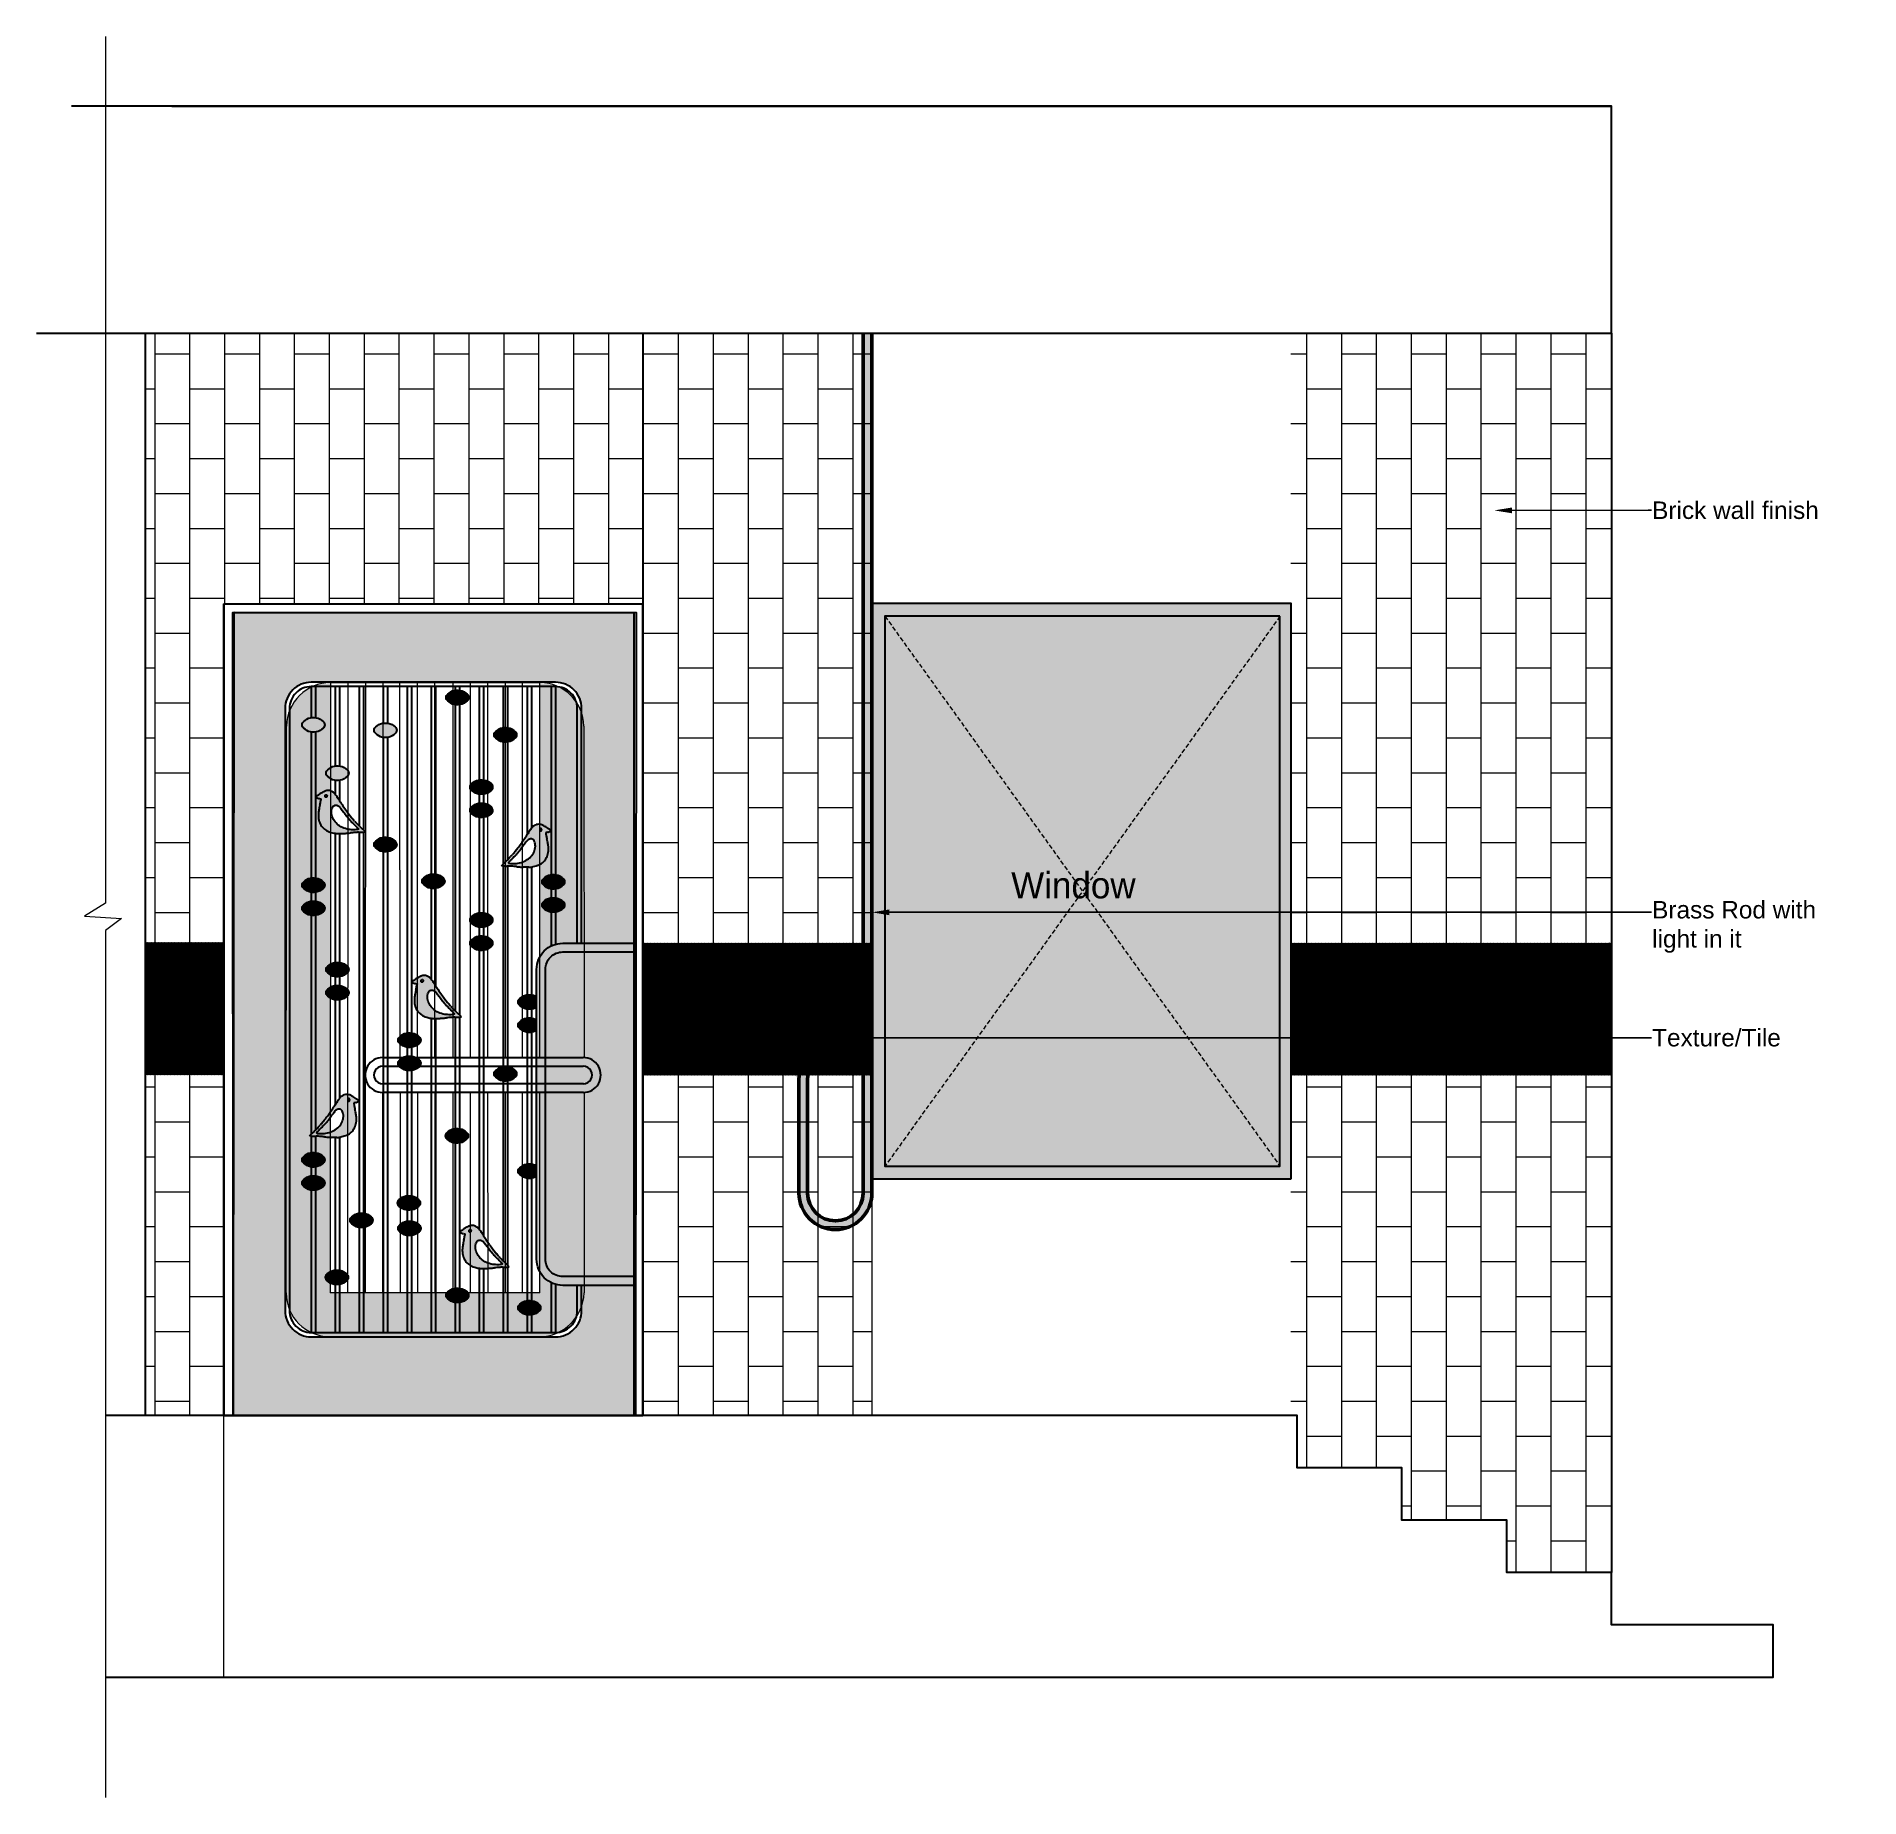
# Model space of a CAD drawing. Header units: millimetres. Extents: x 56222 to 3066687, y -650199 to -121287.
# Drawn here: x 140266.1 to 140475, y -185773.6 to -185571.8 of the extents above; entities outside this region: 7.
import ezdxf
from ezdxf import colors
from ezdxf.entities.mleader import LeaderData, LeaderLine
from ezdxf.math import Vec2, Vec3

# ---------------------------------------------------------------- set-up
doc = ezdxf.new("R2010")
doc.units = ezdxf.units.MM
doc.header["$MEASUREMENT"] = 0
doc.linetypes.add('DASHED', pattern=[0.75, 0.5, -0.25])
for name, color, linetype, lineweight in [('A8_FURNITURE', 32, 'Continuous', 30), ('dim05', 1, 'Continuous', 13), ('el', 7, 'Continuous', 20), ('Electrical', 84, 'Continuous', 30), ('ELEVATION', 250, 'Continuous', 9), ('ELEVATION ( WALL COLOUR ) X_', 7, 'Continuous', 9), ('Elevation 4.5', 206, 'Continuous', 5), ('FURNITURE', 32, 'Continuous', 9), ('furniture dimensions', 1, 'DASHED', 0), ('NAME PLATE', 7, 'Continuous', 25), ('wall', 7, 'Continuous', 30)]:
    doc.layers.add(name, color=color, linetype=linetype, lineweight=lineweight)
doc.styles.get("Standard").update_dxf_attribs({"font": 'arial.ttf', "height": 6})
pattern_1 = [(90, (-7284.36, -5928.1874), (-4, 2e-16), []), (180, (-7284.36, -5928.1874), (-4, -4), [4, -4])]
pattern_2 = [(135, (-7284.360035, -5928.18736), (-0.044194173824, -0.044194173824), [])]

msp = doc.modelspace()

# ---------------------------------------------------------------- texts
at = {"layer": 'furniture dimensions', "color": 18, "lineweight": 0, "true_color": 0x000000, "transparency": 33554687, "insert": (140377.76, -185667.54), "char_height": 3, "attachment_point": 1}
msp.add_mtext_dynamic_manual_height_columns('{\\fBell MT|b0|i0|c0|p18;Window}', width=35.2151, gutter_width=30, heights=[38.04], dxfattribs=at)

# ---------------------------------------------------------------- blocks, each defined once
blk = doc.blocks.new('fan')
at = {"layer": 'Electrical', "lineweight": 15, "ltscale": 20}
for p, q in [((3300835.29, -509900.78), (3300836.47, -509923.43)), ((3300841.81, -509923.43), (3300842.99, -509900.78)), ((3300838.47, -509924.57), (3300838.47, -509920.25)), ((3300839.81, -509920.28), (3300839.81, -509924.57)), ((3300831.66, -509931.77), (3300811.45, -509942.07)), ((3300829.93, -509935.08), (3300833.64, -509932.93)), ((3300844.64, -509932.93), (3300848.38, -509935.09)), ((3300866.83, -509942.07), (3300846.62, -509931.77)), ((3300834.31, -509934.09), (3300830.57, -509936.25)), ((3300847.68, -509936.23), (3300843.97, -509934.09)), ((3300815.3, -509948.74), (3300834.33, -509936.39)), ((3300843.95, -509936.39), (3300862.98, -509948.74))]:
    blk.add_line(p, q, dxfattribs=at)
at = {"layer": 'Electrical', "linetype": 'DASHED', "lineweight": 15, "ltscale": 5}
blk.add_circle((3300839.14, -509930.53), 32, dxfattribs=at)
at = {"layer": 'Electrical', "lineweight": 15, "ltscale": 20}
for centre, major_axis, start_param, end_param in [((3300839.14, -509902.94), (3.12, 3.12), -0.272136, 1.842967), ((3300839.13, -509920.5), (0.501, 0.501), -0.465536, 1.983618), ((3300839.14, -509930.53), (4.24, -4.24), 3.14161, 9.424795), ((3300839.14, -509930.53), (3.77, -3.77), 1.749190548672175e-05, 6.283202799085073), ((3300837.1, -509923.08), (0.51, 0.51), 2.863014, 4.257784), ((3300839.14, -509926.42), (2.27, -2.27), 2.565057, 2.951308), ((3300839.14, -509926.42), (2.27, 2.27), 0.19032, 0.57657), ((3300841.18, -509923.08), (0.51, -0.51), 5.167028, 6.561799), ((3300839.14, -509930.53), (0.943, 0.943), 1.570814, 7.853999), ((3300831.67, -509932.49), (0.51, -0.51), 0.978238, 2.373008), ((3300835.59, -509932.58), (2.27, -2.27), 3.855511, 4.241762), ((3300842.69, -509932.58), (2.27, 2.27), 5.183051, 5.569301), ((3300846.61, -509932.49), (0.51, -0.51), 2.339416, 3.734186), ((3300830.46, -509935.55), (0.501, -0.501), 3.199655, 5.648809), ((3300835.59, -509932.58), (2.27, -2.27), 4.659452, 5.045703), ((3300833.71, -509936.02), (0.51, 0.51), -1.325776, 0.068994), ((3300844.57, -509936.02), (0.51, -0.51), 3.072633, 4.467404), ((3300842.69, -509932.58), (2.27, 2.27), 4.37911, 4.765361), ((3300847.83, -509935.54), (0.501, 0.501), 3.723254, 6.172408), ((3300815.25, -509944.32), (3.12, -3.12), 3.393055, 5.508159), ((3300863.03, -509944.32), (3.12, -3.12), 5.48745, 7.602554)]:
    blk.add_ellipse(centre, major_axis=major_axis, ratio=1, start_param=start_param, end_param=end_param, dxfattribs=at)

# ---------------------------------------------------------------- hatches: boundary and pattern name
at = {"layer": 'dim05', "lineweight": 0, "true_color": 0xa47149, "transparency": 33554630}
h = msp.add_hatch(color=35, dxfattribs=at)
h.dxf.hatch_style = 1
h.paths.add_polyline_path([(140334.54, -185637.82), (140288.54, -185637.82), (140288.55, -185729.78), (140334.54, -185729.78), (140334.54, -185714.88), (140328.54, -185714.88), (140328.54, -185717.78, -0.414214), (140325.54, -185720.78), (140297.55, -185720.78, -0.414214), (140294.55, -185717.78), (140294.55, -185648.78, -0.414214), (140297.55, -185645.78), (140325.54, -185645.78, -0.414214), (140328.54, -185648.78), (140328.54, -185675.68), (140334.54, -185675.68)])
h = msp.add_hatch(color=35, dxfattribs=at)
h.dxf.hatch_style = 1
h.paths.add_polyline_path([(140334.54, -185675.68), (140326.38, -185675.68, 0.414214), (140323.38, -185678.68), (140323.38, -185711.88, 0.414214), (140326.38, -185714.88), (140334.54, -185714.88), (140334.54, -185713.88), (140326.38, -185713.88, -0.414214), (140324.38, -185711.88), (140324.38, -185678.68, -0.414214), (140326.38, -185676.68), (140334.54, -185676.68)])
h = msp.add_hatch(color=35, dxfattribs=at)
h.dxf.hatch_style = 1
h.paths.add_polyline_path([(140334.54, -185676.68), (140326.38, -185676.68, 0.414214), (140324.38, -185678.68), (140324.38, -185711.88, 0.414214), (140326.38, -185713.88), (140334.54, -185713.88)])
at = {"layer": 'ELEVATION ( WALL COLOUR ) X_'}
h = msp.add_hatch(color=5, dxfattribs=at)
h.set_gradient(color1=(255, 235, 194), color2=(255, 243, 219), one_color=1, tint=0.93, name='CYLINDER')
h.paths.add_polyline_path([(56221.5, -121287.36), (56377.5, -121287.36)])
h = msp.add_hatch(color=5, dxfattribs=at)
h.set_gradient(color1=(255, 235, 194), color2=(255, 243, 219), one_color=1, tint=0.93, name='CYLINDER')
h.paths.add_polyline_path([(56560.5, -121287.36), (56716.5, -121287.36)])
at = {"layer": 'Elevation 4.5', "lineweight": 0, "true_color": 0x636466, "transparency": 33554687}
h = msp.add_hatch(color=251, dxfattribs=at)
h.dxf.hatch_style = 1
h.paths.add_polyline_path([(140409.8, -185636.72), (140361.8, -185636.72), (140361.8, -185696.52), (140361.8, -185702.72), (140409.8, -185702.72)])
h.paths.add_polyline_path([(140408.57, -185638.22), (140408.57, -185701.22), (140363.3, -185701.22), (140363.3, -185638.22)], flags=16)
at = {"layer": 'Elevation 4.5', "lineweight": 0, "true_color": 0x000000, "transparency": 33554646}
h = msp.add_hatch(color=18, dxfattribs=at)
h.dxf.hatch_style = 1
h.set_gradient(color1=(231, 226, 223), color2=(192, 192, 192), name='INVCYLINDER')
h.paths.add_polyline_path([(140408.57, -185638.22), (140363.3, -185638.22), (140363.3, -185701.22), (140408.57, -185701.22)])
at = {"layer": 'Elevation 4.5', "lineweight": 0, "true_color": 0x000000, "transparency": 33554628}
h = msp.add_hatch(color=18, dxfattribs=at)
h.dxf.hatch_style = 1
h.paths.add_polyline_path([(140315.59, -185647.53, 0.233569), (140315.4, -185647.13), (140315.25, -185647.02, 0.186647), (140314.4, -185646.7), (140314.19, -185646.7, 0.186647), (140313.34, -185647.02), (140313.19, -185647.13, 0.229438), (140313, -185647.52, 0.233569), (140313.19, -185647.92), (140313.34, -185648.04, 0.186647), (140314.19, -185648.36), (140314.4, -185648.36, 0.186647), (140315.25, -185648.04), (140315.4, -185647.92, 0.229438)])
h = msp.add_hatch(color=18, dxfattribs=at)
h.dxf.hatch_style = 1
h.paths.add_polyline_path([(140299.09, -185650.66, 0.233569), (140298.9, -185650.26), (140298.75, -185650.15, 0.186647), (140297.9, -185649.83), (140297.69, -185649.83, 0.186647), (140296.84, -185650.15), (140296.69, -185650.26, 0.229438), (140296.5, -185650.66, 0.233569), (140296.69, -185651.06), (140296.84, -185651.17, 0.186647), (140297.69, -185651.49), (140297.9, -185651.49, 0.186647), (140298.75, -185651.17), (140298.9, -185651.06, 0.229438)])
h.paths.add_polyline_path([(140307.15, -185650.88), (140307, -185650.77, 0.186647), (140306.15, -185650.45), (140305.94, -185650.45, 0.186647), (140305.09, -185650.77), (140304.94, -185650.88, 0.229438), (140304.75, -185651.27, 0.233569), (140304.94, -185651.67), (140305.09, -185651.79, 0.186647), (140305.94, -185652.11), (140306.15, -185652.11, 0.186647), (140307, -185651.79), (140307.15, -185651.67, 0.229438), (140307.34, -185651.28, 0.233569)])
h.paths.add_polyline_path([(140301.65, -185655.8), (140301.5, -185655.69, 0.186647), (140300.65, -185655.37), (140300.44, -185655.37, 0.186647), (140299.59, -185655.69), (140299.44, -185655.8, 0.229438), (140299.25, -185656.2, 0.233569), (140299.44, -185656.6), (140299.59, -185656.71, 0.186647), (140300.44, -185657.03), (140300.65, -185657.03, 0.186647), (140301.5, -185656.71), (140301.65, -185656.6, 0.229438), (140301.84, -185656.2, 0.233569)])
h = msp.add_hatch(color=18, dxfattribs=at)
h.dxf.hatch_style = 1
h.paths.add_polyline_path([(140321.09, -185651.81, 0.233569), (140320.9, -185651.41), (140320.75, -185651.29, 0.186647), (140319.9, -185650.98), (140319.69, -185650.98, 0.186647), (140318.84, -185651.29), (140318.69, -185651.41, 0.229438), (140318.5, -185651.8, 0.233569), (140318.69, -185652.2), (140318.84, -185652.31, 0.186647), (140319.69, -185652.63), (140319.9, -185652.63, 0.186647), (140320.75, -185652.31), (140320.9, -185652.2, 0.229438)])
h = msp.add_hatch(color=18, dxfattribs=at)
h.dxf.hatch_style = 1
edge = h.paths.add_edge_path()
edge.add_arc((140281.48, -185671.32), 22.71, 32.1617, 32.8115)
edge.add_arc((140286.76, -185667.91), 16.43, 32.8115, 33.6372)
edge.add_arc((140285.78, -185668.56), 17.61, 33.6373, 34.2873)
edge.add_arc((140299.77, -185659.03), 0.675, 34.2873, 41.1689)
edge.add_arc((140299.37, -185659.37), 1.2, 41.1689, 55.992)
edge.add_arc((140299.4, -185659.34), 1.16, 55.992, 71.1799)
edge.add_arc((140299.43, -185659.23), 1.05, 71.18, 87.2154)
edge.add_arc((140299.45, -185658.95), 0.762, 87.2154, 107.57)
edge.add_arc((140299.61, -185659.45), 1.29, 107.57, 114.9842)
edge.add_arc((140300.17, -185660.66), 2.62, 114.9842, 119.3422)
edge.add_arc((140300.78, -185661.74), 3.86, 119.3422, 122.9184)
edge.add_arc((140303.36, -185665.73), 8.62, 122.9184, 124.882)
edge.add_arc((140330.84, -185705.14), 56.66, 124.882, 125.0486)
edge.add_arc((140317.36, -185685.93), 33.19, 125.0486, 125.2975)
edge.add_arc((140337.98, -185715.05), 68.87, 125.2975, 125.4001)
edge.add_arc((140298.23, -185659.12), 0.254, 125.4001, 130.766)
edge.add_arc((140298.07, -185658.94), 0.0172, 130.766, 241.7914)
edge.add_arc((140298.75, -185657.67), 1.45, 241.7914, 246.6074)
edge.add_arc((140298.82, -185657.51), 1.63, 246.6074, 252.0734)
edge.add_arc((140298.99, -185657), 2.17, 252.0734, 256.4923)
edge.add_line((140298.48, -185659.1), (140298.66, -185659.15))
edge.add_line((140298.66, -185659.15), (140298.65, -185659.3))
edge.add_arc((140297.9, -185659.26), 0.753, 350.1868, 356.6585, ccw=False)
edge.add_arc((140293.21, -185658.45), 5.51, 348.6954, 350.1868, ccw=False)
edge.add_arc((140292.56, -185658.32), 6.18, 347.1612, 348.6955, ccw=False)
edge.add_arc((140292.31, -185658.26), 6.44, 345.6722, 347.1612, ccw=False)
edge.add_arc((140310.22, -185662.84), 12.05, 165.6722, 167.2041)
edge.add_arc((140302.36, -185661.05), 3.99, 167.2041, 170.697)
edge.add_arc((140301.75, -185660.95), 3.37, 170.6971, 174.5651)
edge.add_arc((140304.9, -185661.25), 6.54, 174.5651, 176.9223)
edge.add_arc((140300.98, -185661.04), 2.61, 176.9223, 191.787)
edge.add_arc((140300.18, -185661.21), 1.79, 191.787, 211.4586)
edge.add_arc((140300.12, -185661.25), 1.72, 211.4586, 231.6243)
edge.add_arc((140300.44, -185660.83), 2.24, 231.6243, 248.1267)
edge.add_line((140299.61, -185662.92), (140299.79, -185662.99))
edge.add_line((140299.79, -185662.99), (140300.14, -185663.07))
edge.add_arc((140300.44, -185661.53), 1.57, 259.1533, 262.4344)
edge.add_arc((140300.98, -185657.44), 5.69, 262.4344, 263.691)
edge.add_arc((140301.04, -185656.89), 6.25, 263.691, 264.9344)
edge.add_arc((140300.91, -185658.36), 4.77, 264.9344, 266.4562)
edge.add_line((140300.62, -185663.12), (140301.13, -185663.11))
edge.add_line((140301.13, -185663.11), (140301.25, -185663.11))
edge.add_arc((140301.25, -185662.06), 1.05, 270, 274.4027)
edge.add_arc((140299.08, -185633.82), 29.37, 274.4027, 274.7971)
edge.add_arc((140299.28, -185636.24), 26.94, 274.7971, 275.3103)
edge.add_arc((140298.3, -185625.69), 37.54, 275.3103, 275.7105)
edge.add_arc((140304.01, -185682.77), 19.83, 94.9184, 95.7105, ccw=False)
edge.add_arc((140304.09, -185683.71), 20.77, 94.1535, 94.9185, ccw=False)
edge.add_arc((140303.92, -185681.45), 18.5, 93.3975, 94.1535, ccw=False)
edge.add_arc((140303.01, -185666.13), 3.16, 90.6003, 93.3975, ccw=False)
edge.add_arc((140302.9, -185655), 7.97, 270.6003, 271.037)
edge.add_line((140303.04, -185662.97), (140303.75, -185662.93))
edge.add_arc((140319.88, -185645.63), 23.66, 223.9405, 227.0283, ccw=False)
edge.add_arc((140314.38, -185650.94), 16.01, 222.8968, 223.8835, ccw=False)
edge.add_arc((140305.49, -185659.21), 3.87, 220.0632, 222.8968, ccw=False)
edge.add_arc((140226.91, -185725.29), 98.8, 40.0632, 40.1517)
edge.add_arc((140240.12, -185714.14), 81.52, 40.1518, 40.2557)
edge.add_arc((140243.41, -185711.36), 77.2, 40.2558, 40.3454)
edge.add_arc((140297.75, -185665.2), 5.91, 40.3454, 40.9445)
edge.add_arc((140308.09, -185656.23), 7.78, 217.2227, 220.9445, ccw=False)
edge.add_arc((140321.42, -185646.1), 24.52, 215.6414, 217.2227, ccw=False)
edge.add_arc((140323.32, -185644.75), 26.85, 214.0867, 215.6414, ccw=False)
edge.add_arc((140317.8, -185648.48), 20.19, 212.1617, 214.0867, ccw=False)
edge = h.paths.add_edge_path(flags=16)
edge.add_arc((140299.36, -185658.79), 0.232, 204.4953, 219.9435, ccw=False)
edge.add_arc((140299.31, -185658.81), 0.175, 171.2904, 204.4953, ccw=False)
edge.add_arc((140299.3, -185658.81), 0.166, 136.6978, 171.2904, ccw=False)
edge.add_arc((140299.26, -185658.77), 0.114, 93.0028, 136.6978, ccw=False)
edge.add_arc((140299.26, -185658.76), 0.101, 45, 93.0028, ccw=False)
edge.add_arc((140299.26, -185658.76), 0.0957, 11.3259, 45, ccw=False)
edge.add_arc((140299.1, -185658.79), 0.259, -4.7066, 11.3259, ccw=False)
edge.add_arc((140299.09, -185658.79), 0.272, 339.6071, 355.2934, ccw=False)
edge.add_arc((140299.22, -185658.84), 0.129, 312.1446, 339.6071, ccw=False)
edge.add_arc((140299.21, -185658.83), 0.143, 290.5592, 312.1446, ccw=False)
edge.add_arc((140299.24, -185658.9), 0.0683, 252.9833, 290.5592, ccw=False)
edge.add_arc((140299.24, -185658.88), 0.0838, 219.9435, 252.9833, ccw=False)
edge = h.paths.add_edge_path(flags=16)
edge.add_arc((140300.33, -185660.2), 0.322, 104.546, 123.5115, ccw=False)
edge.add_arc((140300.37, -185660.37), 0.5, 90.8832, 104.546, ccw=False)
edge.add_arc((140300.37, -185660.4), 0.537, 77.6964, 90.8832, ccw=False)
edge.add_arc((140300.39, -185660.33), 0.464, 62.971, 77.6964, ccw=False)
edge.add_arc((140300.32, -185660.47), 0.622, 51.1475, 62.971, ccw=False)
edge.add_arc((140300.2, -185660.61), 0.801, 41.3585, 51.1475, ccw=False)
edge.add_arc((140298.55, -185662.07), 3, 37.2249, 41.3585, ccw=False)
edge.add_arc((140247.09, -185701.16), 67.62, 36.7943, 37.2249, ccw=False)
edge.add_arc((140335.69, -185634.9), 43.01, 216.7943, 217.6377)
edge.add_arc((140307.48, -185656.65), 7.38, 217.6377, 220.7441)
edge.add_arc((140306.37, -185657.6), 5.93, 220.7441, 224.3298)
edge.add_arc((140316.88, -185647.34), 20.61, 224.3298, 225.748)
edge.add_arc((140289.55, -185675.39), 18.55, 44.8673, 45.748, ccw=False)
edge.add_arc((140298.96, -185666.03), 5.27, 42.6209, 44.8673, ccw=False)
edge.add_arc((140297.18, -185667.67), 7.69, 41.4503, 42.6209, ccw=False)
edge.add_arc((140302.93, -185662.59), 0.0212, -32.6179, 41.4503, ccw=False)
edge.add_arc((140302.84, -185662.53), 0.125, 275.8849, 327.3821, ccw=False)
edge.add_arc((140302.31, -185657.39), 5.29, 272.4032, 275.8849, ccw=False)
edge.add_arc((140302.37, -185658.67), 4.01, 267.3373, 272.4032, ccw=False)
edge.add_arc((140302.3, -185659.98), 2.69, 260.512, 267.3373, ccw=False)
edge.add_arc((140302.36, -185659.65), 3.03, 245.8125, 260.512, ccw=False)
edge.add_arc((140302.07, -185660.29), 2.33, 227.8874, 245.8125, ccw=False)
edge.add_arc((140301.87, -185660.51), 2.03, 208.5634, 227.8874, ccw=False)
edge.add_arc((140301.69, -185660.61), 1.83, 187.6208, 208.5635, ccw=False)
edge.add_arc((140301.29, -185660.67), 1.42, 176.1607, 187.6208, ccw=False)
edge.add_arc((140301.18, -185660.66), 1.31, 163.9658, 176.1607, ccw=False)
edge.add_arc((140300.92, -185660.58), 1.04, 150.4172, 163.9658, ccw=False)
edge.add_arc((140300.38, -185660.27), 0.417, 123.5115, 150.4172, ccw=False)
h = msp.add_hatch(color=18, dxfattribs=at)
h.dxf.hatch_style = 1
h.paths.add_polyline_path([(140318.34, -185657.79, 0.233569), (140318.15, -185657.39), (140318, -185657.28, 0.186647), (140317.15, -185656.96), (140316.94, -185656.96, 0.186647), (140316.09, -185657.28), (140315.94, -185657.39, 0.229438), (140315.75, -185657.79, 0.233569), (140315.94, -185658.19), (140316.09, -185658.3, 0.186647), (140316.94, -185658.62), (140317.15, -185658.62, 0.186647), (140318, -185658.3), (140318.15, -185658.19, 0.229438)])
h = msp.add_hatch(color=18, dxfattribs=at)
h.dxf.hatch_style = 1
h.paths.add_polyline_path([(140318.34, -185660.45, 0.233569), (140318.15, -185660.05), (140318, -185659.93, 0.186647), (140317.15, -185659.62), (140316.94, -185659.62, 0.186647), (140316.09, -185659.93), (140315.94, -185660.05, 0.229438), (140315.75, -185660.44, 0.233569), (140315.94, -185660.84), (140316.09, -185660.96, 0.186647), (140316.94, -185661.27), (140317.15, -185661.27, 0.186647), (140318, -185660.96), (140318.15, -185660.84, 0.229438)])
h = msp.add_hatch(color=18, dxfattribs=at)
h.dxf.hatch_style = 1
edge = h.paths.add_edge_path()
edge.add_arc((140341.62, -185675.18), 22.71, 507.1885, 507.8383, ccw=False)
edge.add_arc((140336.34, -185671.77), 16.43, 506.3628, 507.1885, ccw=False)
edge.add_arc((140337.32, -185672.43), 17.61, 505.7127, 506.3627, ccw=False)
edge.add_arc((140323.33, -185662.89), 0.675, 498.8311, 505.7127, ccw=False)
edge.add_arc((140323.72, -185663.23), 1.2, 484.008, 498.8311, ccw=False)
edge.add_arc((140323.7, -185663.2), 1.16, 468.8201, 484.008, ccw=False)
edge.add_arc((140323.66, -185663.09), 1.05, 452.7846, 468.82, ccw=False)
edge.add_arc((140323.65, -185662.81), 0.762, 432.43, 452.7846, ccw=False)
edge.add_arc((140323.49, -185663.31), 1.29, 425.0158, 432.43, ccw=False)
edge.add_arc((140322.93, -185664.52), 2.62, 420.6578, 425.0158, ccw=False)
edge.add_arc((140322.32, -185665.6), 3.86, 417.0816, 420.6578, ccw=False)
edge.add_arc((140319.74, -185669.59), 8.62, 415.118, 417.0816, ccw=False)
edge.add_arc((140292.26, -185709.01), 56.66, 414.9514, 415.118, ccw=False)
edge.add_arc((140305.74, -185689.79), 33.19, 414.7025, 414.9514, ccw=False)
edge.add_arc((140285.12, -185718.91), 68.87, 414.5999, 414.7025, ccw=False)
edge.add_arc((140324.87, -185662.98), 0.254, 409.234, 414.5999, ccw=False)
edge.add_arc((140325.03, -185662.8), 0.0172, 298.2086, 409.234, ccw=False)
edge.add_arc((140324.35, -185661.53), 1.45, 293.3926, 298.2086, ccw=False)
edge.add_arc((140324.28, -185661.37), 1.63, 287.9266, 293.3926, ccw=False)
edge.add_arc((140324.11, -185660.86), 2.17, 283.5077, 287.9266, ccw=False)
edge.add_line((140324.62, -185662.97), (140324.43, -185663.01))
edge.add_line((140324.43, -185663.01), (140324.44, -185663.17))
edge.add_arc((140325.19, -185663.12), 0.753, 183.3415, 189.8132)
edge.add_arc((140329.89, -185662.31), 5.51, 189.8132, 191.3046)
edge.add_arc((140330.54, -185662.18), 6.18, 191.3045, 192.8388)
edge.add_arc((140330.79, -185662.12), 6.44, 192.8388, 194.3278)
edge.add_arc((140312.87, -185666.7), 12.05, 372.7959, 374.3278, ccw=False)
edge.add_arc((140320.74, -185664.91), 3.99, 369.303, 372.7959, ccw=False)
edge.add_arc((140321.35, -185664.81), 3.37, 365.4349, 369.3029, ccw=False)
edge.add_arc((140318.2, -185665.11), 6.54, 363.0777, 365.4349, ccw=False)
edge.add_arc((140322.12, -185664.9), 2.61, 348.213, 363.0777, ccw=False)
edge.add_arc((140322.92, -185665.07), 1.79, 328.5414, 348.213, ccw=False)
edge.add_arc((140322.98, -185665.11), 1.72, 308.3757, 328.5414, ccw=False)
edge.add_arc((140322.66, -185664.7), 2.24, 291.8733, 308.3757, ccw=False)
edge.add_line((140323.49, -185666.78), (140323.31, -185666.85))
edge.add_line((140323.31, -185666.85), (140322.95, -185666.93))
edge.add_arc((140322.66, -185665.39), 1.57, 277.5656, 280.8467, ccw=False)
edge.add_arc((140322.11, -185661.3), 5.69, 276.309, 277.5656, ccw=False)
edge.add_arc((140322.05, -185660.75), 6.25, 275.0656, 276.309, ccw=False)
edge.add_arc((140322.18, -185662.22), 4.77, 273.5438, 275.0656, ccw=False)
edge.add_line((140322.48, -185666.98), (140321.97, -185666.97))
edge.add_line((140321.97, -185666.97), (140321.85, -185666.97))
edge.add_arc((140321.85, -185665.92), 1.05, 265.5973, 270, ccw=False)
edge.add_arc((140324.02, -185637.68), 29.37, 265.2029, 265.5973, ccw=False)
edge.add_arc((140323.82, -185640.11), 26.94, 264.6897, 265.2029, ccw=False)
edge.add_arc((140324.8, -185629.55), 37.54, 264.2895, 264.6897, ccw=False)
edge.add_arc((140319.09, -185686.63), 19.83, 444.2895, 445.0816)
edge.add_arc((140319.01, -185687.57), 20.77, 445.0815, 445.8465)
edge.add_arc((140319.17, -185685.31), 18.5, 445.8465, 446.6025)
edge.add_arc((140320.08, -185669.99), 3.16, 446.6025, 449.3997)
edge.add_arc((140320.2, -185658.86), 7.97, 268.963, 269.3997, ccw=False)
edge.add_line((140320.06, -185666.83), (140319.35, -185666.8))
edge.add_arc((140303.22, -185649.49), 23.66, 312.9717, 316.0595)
edge.add_arc((140308.71, -185654.8), 16.01, 316.1165, 317.1032)
edge.add_arc((140317.61, -185663.07), 3.87, 317.1032, 319.9368)
edge.add_arc((140396.19, -185729.15), 98.8, 499.8483, 499.9368, ccw=False)
edge.add_arc((140382.98, -185718.01), 81.52, 499.7443, 499.8482, ccw=False)
edge.add_arc((140379.68, -185715.22), 77.2, 499.6546, 499.7442, ccw=False)
edge.add_arc((140325.35, -185669.06), 5.91, 499.0555, 499.6546, ccw=False)
edge.add_arc((140315.01, -185660.09), 7.78, 319.0555, 322.7773)
edge.add_arc((140301.67, -185649.97), 24.52, 322.7773, 324.3586)
edge.add_arc((140299.78, -185648.61), 26.85, 324.3586, 325.9133)
edge.add_arc((140305.3, -185652.34), 20.19, 325.9133, 327.8383)
edge = h.paths.add_edge_path(flags=16)
edge.add_arc((140323.74, -185662.65), 0.232, 320.0565, 335.5047)
edge.add_arc((140323.79, -185662.67), 0.175, 335.5047, 368.7096)
edge.add_arc((140323.8, -185662.67), 0.166, 368.7096, 403.3022)
edge.add_arc((140323.84, -185662.64), 0.114, 403.3022, 446.9972)
edge.add_arc((140323.84, -185662.62), 0.101, 446.9972, 495)
edge.add_arc((140323.84, -185662.62), 0.0957, 495, 528.6741)
edge.add_arc((140324, -185662.65), 0.259, 528.6741, 544.7066)
edge.add_arc((140324.01, -185662.65), 0.272, 184.7066, 200.3929)
edge.add_arc((140323.87, -185662.7), 0.129, 200.3929, 227.8554)
edge.add_arc((140323.88, -185662.69), 0.143, 227.8554, 249.4408)
edge.add_arc((140323.86, -185662.76), 0.0683, 249.4408, 287.0167)
edge.add_arc((140323.85, -185662.74), 0.0838, 287.0167, 320.0565)
edge = h.paths.add_edge_path(flags=16)
edge.add_arc((140322.77, -185664.06), 0.322, 416.4885, 435.454)
edge.add_arc((140322.73, -185664.23), 0.5, 435.454, 449.1168)
edge.add_arc((140322.73, -185664.27), 0.537, 449.1168, 462.3036)
edge.add_arc((140322.71, -185664.2), 0.464, 462.3036, 477.029)
edge.add_arc((140322.78, -185664.34), 0.622, 477.029, 488.8525)
edge.add_arc((140322.89, -185664.48), 0.801, 488.8525, 498.6415)
edge.add_arc((140324.55, -185665.93), 3, 498.6415, 502.7751)
edge.add_arc((140376, -185705.02), 67.62, 502.7751, 503.2057)
edge.add_arc((140287.41, -185638.76), 43.01, 322.3623, 323.2057, ccw=False)
edge.add_arc((140315.62, -185660.52), 7.38, 319.2559, 322.3623, ccw=False)
edge.add_arc((140316.72, -185661.46), 5.93, 315.6702, 319.2559, ccw=False)
edge.add_arc((140306.22, -185651.21), 20.61, 314.252, 315.6702, ccw=False)
edge.add_arc((140333.55, -185679.25), 18.55, 494.252, 495.1327)
edge.add_arc((140324.14, -185669.89), 5.27, 495.1327, 497.3791)
edge.add_arc((140325.92, -185671.53), 7.69, 497.3791, 498.5497)
edge.add_arc((140320.17, -185666.45), 0.0212, 498.5497, 572.6179)
edge.add_arc((140320.26, -185666.39), 0.125, 212.6179, 264.1151)
edge.add_arc((140320.79, -185661.25), 5.29, 264.1151, 267.5968)
edge.add_arc((140320.73, -185662.53), 4.01, 267.5968, 272.6627)
edge.add_arc((140320.79, -185663.85), 2.69, 272.6627, 279.488)
edge.add_arc((140320.74, -185663.51), 3.03, 279.488, 294.1875)
edge.add_arc((140321.03, -185664.16), 2.33, 294.1875, 312.1126)
edge.add_arc((140321.22, -185664.38), 2.03, 312.1126, 331.4366)
edge.add_arc((140321.41, -185664.47), 1.83, 331.4365, 352.3792)
edge.add_arc((140321.8, -185664.53), 1.42, 352.3792, 363.8393)
edge.add_arc((140321.92, -185664.52), 1.31, 363.8393, 376.0342)
edge.add_arc((140322.17, -185664.45), 1.04, 376.0342, 389.5828)
edge.add_arc((140322.72, -185664.14), 0.417, 389.5828, 416.4885)
h = msp.add_hatch(color=18, dxfattribs=at)
h.dxf.hatch_style = 1
h.paths.add_polyline_path([(140307.34, -185664.38, 0.233569), (140307.15, -185663.98), (140307, -185663.86, 0.186647), (140306.15, -185663.54), (140305.94, -185663.54, 0.186647), (140305.09, -185663.86), (140304.94, -185663.98, 0.229438), (140304.75, -185664.37, 0.233569), (140304.94, -185664.77), (140305.09, -185664.88, 0.186647), (140305.94, -185665.2), (140306.15, -185665.2, 0.186647), (140307, -185664.88), (140307.15, -185664.77, 0.229438)])
h = msp.add_hatch(color=18, dxfattribs=at)
h.dxf.hatch_style = 1
h.paths.add_polyline_path([(140299.09, -185669.03, 0.233569), (140298.9, -185668.63), (140298.75, -185668.51, 0.186647), (140297.9, -185668.2), (140297.69, -185668.2, 0.186647), (140296.84, -185668.51), (140296.69, -185668.63, 0.229438), (140296.5, -185669.02, 0.233569), (140296.69, -185669.42), (140296.84, -185669.53, 0.186647), (140297.69, -185669.85), (140297.9, -185669.85, 0.186647), (140298.75, -185669.53), (140298.9, -185669.42, 0.229438)])
h = msp.add_hatch(color=18, dxfattribs=at)
h.dxf.hatch_style = 1
h.paths.add_polyline_path([(140312.84, -185668.58, 0.233569), (140312.65, -185668.18), (140312.5, -185668.06, 0.186647), (140311.65, -185667.75), (140311.44, -185667.75, 0.186647), (140310.59, -185668.06), (140310.44, -185668.18, 0.229438), (140310.25, -185668.57, 0.233569), (140310.44, -185668.97), (140310.59, -185669.08, 0.186647), (140311.44, -185669.4), (140311.65, -185669.4, 0.186647), (140312.5, -185669.08), (140312.65, -185668.97, 0.229438)])
h = msp.add_hatch(color=18, dxfattribs=at)
h.dxf.hatch_style = 1
h.paths.add_polyline_path([(140326.59, -185668.64, 0.233569), (140326.4, -185668.24), (140326.25, -185668.13, 0.186647), (140325.4, -185667.81), (140325.19, -185667.81, 0.186647), (140324.33, -185668.13), (140324.19, -185668.24, 0.229438), (140324, -185668.64, 0.233569), (140324.19, -185669.04), (140324.33, -185669.15, 0.186647), (140325.19, -185669.47), (140325.4, -185669.47, 0.186647), (140326.25, -185669.15), (140326.4, -185669.04, 0.229438)])
h = msp.add_hatch(color=18, dxfattribs=at)
h.dxf.hatch_style = 1
h.paths.add_polyline_path([(140299.09, -185671.68, 0.233569), (140298.9, -185671.28), (140298.75, -185671.17, 0.186647), (140297.9, -185670.85), (140297.69, -185670.85, 0.186647), (140296.84, -185671.17), (140296.69, -185671.28, 0.229438), (140296.5, -185671.67, 0.233569), (140296.69, -185672.07), (140296.84, -185672.19, 0.186647), (140297.69, -185672.5), (140297.9, -185672.5, 0.186647), (140298.75, -185672.19), (140298.9, -185672.07, 0.229438)])
h = msp.add_hatch(color=18, dxfattribs=at)
h.dxf.hatch_style = 1
h.paths.add_polyline_path([(140326.59, -185671.3, 0.233569), (140326.4, -185670.9), (140326.25, -185670.78, 0.186647), (140325.4, -185670.47), (140325.19, -185670.47, 0.186647), (140324.33, -185670.78), (140324.19, -185670.9, 0.229438), (140324, -185671.29, 0.233569), (140324.19, -185671.69), (140324.33, -185671.8, 0.186647), (140325.19, -185672.12), (140325.4, -185672.12, 0.186647), (140326.25, -185671.8), (140326.4, -185671.69, 0.229438)])
h = msp.add_hatch(color=18, dxfattribs=at)
h.dxf.hatch_style = 1
h.paths.add_polyline_path([(140318.34, -185673.01, 0.233569), (140318.15, -185672.61), (140318, -185672.5, 0.186647), (140317.15, -185672.18), (140316.94, -185672.18, 0.186647), (140316.09, -185672.5), (140315.94, -185672.61, 0.229438), (140315.75, -185673, 0.233569), (140315.94, -185673.4), (140316.09, -185673.52, 0.186647), (140316.94, -185673.83), (140317.15, -185673.83, 0.186647), (140318, -185673.52), (140318.15, -185673.4, 0.229438)])
h = msp.add_hatch(color=18, dxfattribs=at)
h.dxf.hatch_style = 1
h.paths.add_polyline_path([(140318.34, -185675.67, 0.233569), (140318.15, -185675.27), (140318, -185675.16, 0.186647), (140317.15, -185674.84), (140316.94, -185674.84, 0.186647), (140316.09, -185675.16), (140315.94, -185675.27, 0.229438), (140315.75, -185675.66, 0.233569), (140315.94, -185676.07), (140316.09, -185676.18, 0.186647), (140316.94, -185676.5), (140317.15, -185676.5, 0.186647), (140318, -185676.18), (140318.15, -185676.07, 0.229438)])
h = msp.add_hatch(color=18, dxfattribs=at)
h.dxf.hatch_style = 1
h.paths.add_polyline_path([(140301.84, -185678.7, 0.233569), (140301.65, -185678.3), (140301.5, -185678.18, 0.186647), (140300.65, -185677.87), (140300.44, -185677.87, 0.186647), (140299.59, -185678.18), (140299.44, -185678.3, 0.229438), (140299.25, -185678.69, 0.233569), (140299.44, -185679.09), (140299.59, -185679.2, 0.186647), (140300.44, -185679.52), (140300.65, -185679.52, 0.186647), (140301.5, -185679.2), (140301.65, -185679.09, 0.229438)])
h = msp.add_hatch(color=18, dxfattribs=at)
h.dxf.hatch_style = 1
edge = h.paths.add_edge_path()
edge.add_arc((140292.48, -185692.5), 22.71, 32.1617, 32.8115)
edge.add_arc((140297.76, -185689.1), 16.43, 32.8115, 33.6372)
edge.add_arc((140296.78, -185689.75), 17.61, 33.6373, 34.2873)
edge.add_arc((140310.77, -185680.21), 0.675, 34.2873, 41.1689)
edge.add_arc((140310.38, -185680.56), 1.2, 41.1689, 55.992)
edge.add_arc((140310.4, -185680.53), 1.16, 55.992, 71.1799)
edge.add_arc((140310.43, -185680.42), 1.05, 71.18, 87.2154)
edge.add_arc((140310.45, -185680.13), 0.762, 87.2154, 107.57)
edge.add_arc((140310.61, -185680.64), 1.29, 107.57, 114.9842)
edge.add_arc((140311.17, -185681.85), 2.62, 114.9842, 119.3422)
edge.add_arc((140311.78, -185682.93), 3.86, 119.3422, 122.9184)
edge.add_arc((140314.36, -185686.91), 8.62, 122.9184, 124.882)
edge.add_arc((140341.84, -185726.33), 56.66, 124.882, 125.0486)
edge.add_arc((140328.36, -185707.11), 33.19, 125.0486, 125.2975)
edge.add_arc((140348.98, -185736.24), 68.87, 125.2975, 125.4001)
edge.add_arc((140309.23, -185680.3), 0.254, 125.4001, 130.766)
edge.add_arc((140309.07, -185680.12), 0.0172, 130.766, 241.7914)
edge.add_arc((140309.75, -185678.86), 1.45, 241.7914, 246.6074)
edge.add_arc((140309.82, -185678.69), 1.63, 246.6074, 252.0734)
edge.add_arc((140309.99, -185678.19), 2.17, 252.0734, 256.4923)
edge.add_line((140309.48, -185680.29), (140309.67, -185680.34))
edge.add_line((140309.67, -185680.34), (140309.66, -185680.49))
edge.add_arc((140308.9, -185680.45), 0.753, 350.1868, 356.6585, ccw=False)
edge.add_arc((140304.21, -185679.64), 5.51, 348.6954, 350.1868, ccw=False)
edge.add_arc((140303.56, -185679.51), 6.18, 347.1612, 348.6955, ccw=False)
edge.add_arc((140303.31, -185679.45), 6.44, 345.6722, 347.1612, ccw=False)
edge.add_arc((140321.23, -185684.02), 12.05, 165.6722, 167.2041)
edge.add_arc((140313.36, -185682.24), 3.99, 167.2041, 170.697)
edge.add_arc((140312.75, -185682.14), 3.37, 170.6971, 174.5651)
edge.add_arc((140315.9, -185682.44), 6.54, 174.5651, 176.9223)
edge.add_arc((140311.98, -185682.23), 2.61, 176.9223, 191.787)
edge.add_arc((140311.18, -185682.39), 1.79, 191.787, 211.4586)
edge.add_arc((140311.12, -185682.43), 1.72, 211.4586, 231.6243)
edge.add_arc((140311.44, -185682.02), 2.24, 231.6243, 248.1267)
edge.add_line((140310.61, -185684.1), (140310.79, -185684.17))
edge.add_line((140310.79, -185684.17), (140311.15, -185684.26))
edge.add_arc((140311.44, -185682.72), 1.57, 259.1533, 262.4344)
edge.add_arc((140311.98, -185678.63), 5.69, 262.4344, 263.691)
edge.add_arc((140312.05, -185678.07), 6.25, 263.691, 264.9344)
edge.add_arc((140311.92, -185679.54), 4.77, 264.9344, 266.4562)
edge.add_line((140311.62, -185684.31), (140312.13, -185684.29))
edge.add_line((140312.13, -185684.29), (140312.25, -185684.29))
edge.add_arc((140312.25, -185683.24), 1.05, 270, 274.4027)
edge.add_arc((140310.08, -185655), 29.37, 274.4027, 274.7971)
edge.add_arc((140310.28, -185657.43), 26.94, 274.7971, 275.3103)
edge.add_arc((140309.3, -185646.88), 37.54, 275.3103, 275.7105)
edge.add_arc((140315.01, -185703.96), 19.83, 94.9184, 95.7105, ccw=False)
edge.add_arc((140315.09, -185704.89), 20.77, 94.1535, 94.9185, ccw=False)
edge.add_arc((140314.93, -185702.64), 18.5, 93.3975, 94.1535, ccw=False)
edge.add_arc((140314.02, -185687.32), 3.16, 90.6003, 93.3975, ccw=False)
edge.add_arc((140313.9, -185676.19), 7.97, 270.6003, 271.037)
edge.add_line((140314.04, -185684.16), (140314.75, -185684.12))
edge.add_arc((140330.88, -185666.81), 23.66, 223.9405, 227.0283, ccw=False)
edge.add_arc((140325.39, -185672.13), 16.01, 222.8968, 223.8835, ccw=False)
edge.add_arc((140316.49, -185680.39), 3.87, 220.0632, 222.8968, ccw=False)
edge.add_arc((140237.91, -185746.48), 98.8, 40.0632, 40.1517)
edge.add_arc((140251.12, -185735.33), 81.52, 40.1518, 40.2557)
edge.add_arc((140254.42, -185732.54), 77.2, 40.2558, 40.3454)
edge.add_arc((140308.75, -185686.39), 5.91, 40.3454, 40.9445)
edge.add_arc((140319.09, -185677.42), 7.78, 217.2227, 220.9445, ccw=False)
edge.add_arc((140332.42, -185667.29), 24.52, 215.6414, 217.2227, ccw=False)
edge.add_arc((140334.32, -185665.93), 26.85, 214.0867, 215.6414, ccw=False)
edge.add_arc((140328.8, -185669.67), 20.19, 212.1617, 214.0867, ccw=False)
edge = h.paths.add_edge_path(flags=16)
edge.add_arc((140310.36, -185679.97), 0.232, 204.4953, 219.9435, ccw=False)
edge.add_arc((140310.31, -185680), 0.175, 171.2904, 204.4953, ccw=False)
edge.add_arc((140310.3, -185680), 0.166, 136.6978, 171.2904, ccw=False)
edge.add_arc((140310.26, -185679.96), 0.114, 93.0028, 136.6978, ccw=False)
edge.add_arc((140310.26, -185679.95), 0.101, 45, 93.0028, ccw=False)
edge.add_arc((140310.26, -185679.94), 0.0957, 11.3259, 45, ccw=False)
edge.add_arc((140310.1, -185679.97), 0.259, -4.7066, 11.3259, ccw=False)
edge.add_arc((140310.09, -185679.97), 0.272, 339.6071, 355.2934, ccw=False)
edge.add_arc((140310.22, -185680.02), 0.129, 312.1446, 339.6071, ccw=False)
edge.add_arc((140310.22, -185680.01), 0.143, 290.5592, 312.1446, ccw=False)
edge.add_arc((140310.24, -185680.08), 0.0683, 252.9833, 290.5592, ccw=False)
edge.add_arc((140310.25, -185680.07), 0.0838, 219.9435, 252.9833, ccw=False)
edge = h.paths.add_edge_path(flags=16)
edge.add_arc((140311.33, -185681.38), 0.322, 104.546, 123.5115, ccw=False)
edge.add_arc((140311.37, -185681.55), 0.5, 90.8832, 104.546, ccw=False)
edge.add_arc((140311.37, -185681.59), 0.537, 77.6964, 90.8832, ccw=False)
edge.add_arc((140311.39, -185681.52), 0.464, 62.971, 77.6964, ccw=False)
edge.add_arc((140311.32, -185681.66), 0.622, 51.1475, 62.971, ccw=False)
edge.add_arc((140311.21, -185681.8), 0.801, 41.3585, 51.1475, ccw=False)
edge.add_arc((140309.55, -185683.25), 3, 37.2249, 41.3585, ccw=False)
edge.add_arc((140258.1, -185722.35), 67.62, 36.7943, 37.2249, ccw=False)
edge.add_arc((140346.69, -185656.09), 43.01, 216.7943, 217.6377)
edge.add_arc((140318.48, -185677.84), 7.38, 217.6377, 220.7441)
edge.add_arc((140317.38, -185678.79), 5.93, 220.7441, 224.3298)
edge.add_arc((140327.88, -185668.53), 20.61, 224.3298, 225.748)
edge.add_arc((140300.55, -185696.58), 18.55, 44.8673, 45.748, ccw=False)
edge.add_arc((140309.96, -185687.21), 5.27, 42.6209, 44.8673, ccw=False)
edge.add_arc((140308.18, -185688.85), 7.69, 41.4503, 42.6209, ccw=False)
edge.add_arc((140313.93, -185683.77), 0.0212, -32.6179, 41.4503, ccw=False)
edge.add_arc((140313.84, -185683.72), 0.125, 275.8849, 327.3821, ccw=False)
edge.add_arc((140313.31, -185678.58), 5.29, 272.4032, 275.8849, ccw=False)
edge.add_arc((140313.37, -185679.86), 4.01, 267.3373, 272.4032, ccw=False)
edge.add_arc((140313.31, -185681.17), 2.69, 260.512, 267.3373, ccw=False)
edge.add_arc((140313.36, -185680.84), 3.03, 245.8125, 260.512, ccw=False)
edge.add_arc((140313.07, -185681.48), 2.33, 227.8874, 245.8125, ccw=False)
edge.add_arc((140312.88, -185681.7), 2.03, 208.5634, 227.8874, ccw=False)
edge.add_arc((140312.69, -185681.8), 1.83, 187.6208, 208.5635, ccw=False)
edge.add_arc((140312.3, -185681.85), 1.42, 176.1607, 187.6208, ccw=False)
edge.add_arc((140312.18, -185681.84), 1.31, 163.9658, 176.1607, ccw=False)
edge.add_arc((140311.93, -185681.77), 1.04, 150.4172, 163.9658, ccw=False)
edge.add_arc((140311.38, -185681.46), 0.417, 123.5115, 150.4172, ccw=False)
h = msp.add_hatch(color=18, dxfattribs=at)
h.dxf.hatch_style = 1
h.paths.add_polyline_path([(140301.84, -185681.35, 0.233569), (140301.65, -185680.95), (140301.5, -185680.84, 0.186647), (140300.65, -185680.52), (140300.44, -185680.52, 0.186647), (140299.59, -185680.84), (140299.44, -185680.95, 0.229438), (140299.25, -185681.34, 0.233569), (140299.44, -185681.74), (140299.59, -185681.86, 0.186647), (140300.44, -185682.17), (140300.65, -185682.17, 0.186647), (140301.5, -185681.86), (140301.65, -185681.74, 0.229438)])
h = msp.add_hatch(color=18, dxfattribs=at)
h.dxf.hatch_style = 1
h.paths.add_polyline_path([(140323.38, -185681.8, 0.154034), (140322.65, -185681.58), (140322.44, -185681.58, 0.186647), (140321.59, -185681.9), (140321.44, -185682.01, 0.229438), (140321.25, -185682.41, 0.233569), (140321.44, -185682.81), (140321.59, -185682.92, 0.186647), (140322.44, -185683.24), (140322.65, -185683.24, 0.154034), (140323.38, -185683.02)])
h = msp.add_hatch(color=18, dxfattribs=at)
h.dxf.hatch_style = 1
h.paths.add_polyline_path([(140323.38, -185684.45, 0.154034), (140322.65, -185684.23), (140322.44, -185684.23, 0.186647), (140321.59, -185684.55), (140321.44, -185684.66, 0.229438), (140321.25, -185685.05, 0.233569), (140321.44, -185685.45), (140321.59, -185685.57, 0.186647), (140322.44, -185685.88), (140322.65, -185685.88, 0.154034), (140323.38, -185685.67)])
h = msp.add_hatch(color=18, dxfattribs=at)
h.dxf.hatch_style = 1
h.paths.add_polyline_path([(140310.09, -185686.79, 0.233569), (140309.9, -185686.39), (140309.75, -185686.27, 0.186647), (140308.9, -185685.96), (140308.69, -185685.96, 0.186647), (140307.84, -185686.27), (140307.69, -185686.39, 0.229438), (140307.5, -185686.78, 0.233569), (140307.69, -185687.18), (140307.84, -185687.29, 0.186647), (140308.69, -185687.61), (140308.9, -185687.61, 0.186647), (140309.75, -185687.29), (140309.9, -185687.18, 0.229438)])
h = msp.add_hatch(color=18, dxfattribs=at)
h.dxf.hatch_style = 1
h.paths.add_polyline_path([(140310.09, -185689.44, 0.233569), (140309.9, -185689.04), (140309.75, -185688.92, 0.186647), (140308.9, -185688.61), (140308.69, -185688.61, 0.186647), (140307.84, -185688.92), (140307.69, -185689.04, 0.229438), (140307.5, -185689.43, 0.233569), (140307.69, -185689.83), (140307.84, -185689.95, 0.186647), (140308.69, -185690.26), (140308.9, -185690.26, 0.186647), (140309.75, -185689.95), (140309.9, -185689.83, 0.229438)])
h = msp.add_hatch(color=18, dxfattribs=at)
h.dxf.hatch_style = 1
h.paths.add_polyline_path([(140321.09, -185690.64, 0.233569), (140320.9, -185690.24), (140320.75, -185690.13, 0.186647), (140319.9, -185689.81), (140319.69, -185689.81, 0.186647), (140318.84, -185690.13), (140318.69, -185690.24, 0.229438), (140318.5, -185690.64, 0.233569), (140318.69, -185691.04), (140318.84, -185691.15, 0.186647), (140319.69, -185691.47), (140319.9, -185691.47, 0.186647), (140320.75, -185691.15), (140320.9, -185691.04, 0.229438)])
h = msp.add_hatch(color=18, dxfattribs=at)
h.dxf.hatch_style = 1
edge = h.paths.add_edge_path()
edge.add_arc((140319.62, -185706.13), 22.71, 507.1885, 507.8383, ccw=False)
edge.add_arc((140314.34, -185702.73), 16.43, 506.3628, 507.1885, ccw=False)
edge.add_arc((140315.32, -185703.38), 17.61, 505.7127, 506.3627, ccw=False)
edge.add_arc((140301.33, -185693.84), 0.675, 498.8311, 505.7127, ccw=False)
edge.add_arc((140301.73, -185694.19), 1.2, 484.008, 498.8311, ccw=False)
edge.add_arc((140301.7, -185694.16), 1.16, 468.8201, 484.008, ccw=False)
edge.add_arc((140301.67, -185694.05), 1.05, 452.7846, 468.82, ccw=False)
edge.add_arc((140301.65, -185693.76), 0.762, 432.43, 452.7846, ccw=False)
edge.add_arc((140301.49, -185694.27), 1.29, 425.0158, 432.43, ccw=False)
edge.add_arc((140300.93, -185695.47), 2.62, 420.6578, 425.0158, ccw=False)
edge.add_arc((140300.32, -185696.56), 3.86, 417.0816, 420.6578, ccw=False)
edge.add_arc((140297.74, -185700.54), 8.62, 415.118, 417.0816, ccw=False)
edge.add_arc((140270.26, -185739.96), 56.66, 414.9514, 415.118, ccw=False)
edge.add_arc((140283.74, -185720.74), 33.19, 414.7025, 414.9514, ccw=False)
edge.add_arc((140263.12, -185749.87), 68.87, 414.5999, 414.7025, ccw=False)
edge.add_arc((140302.87, -185693.93), 0.254, 409.234, 414.5999, ccw=False)
edge.add_arc((140303.03, -185693.75), 0.0172, 298.2086, 409.234, ccw=False)
edge.add_arc((140302.35, -185692.49), 1.45, 293.3926, 298.2086, ccw=False)
edge.add_arc((140302.28, -185692.32), 1.63, 287.9266, 293.3926, ccw=False)
edge.add_arc((140302.11, -185691.82), 2.17, 283.5077, 287.9266, ccw=False)
edge.add_line((140302.62, -185693.92), (140302.44, -185693.97))
edge.add_line((140302.44, -185693.97), (140302.44, -185694.12))
edge.add_arc((140303.2, -185694.08), 0.753, 183.3415, 189.8132)
edge.add_arc((140307.89, -185693.27), 5.51, 189.8132, 191.3046)
edge.add_arc((140308.54, -185693.14), 6.18, 191.3045, 192.8388)
edge.add_arc((140308.79, -185693.08), 6.44, 192.8388, 194.3278)
edge.add_arc((140290.87, -185697.65), 12.05, 372.7959, 374.3278, ccw=False)
edge.add_arc((140298.74, -185695.87), 3.99, 369.303, 372.7959, ccw=False)
edge.add_arc((140299.35, -185695.77), 3.37, 365.4349, 369.3029, ccw=False)
edge.add_arc((140296.2, -185696.07), 6.54, 363.0777, 365.4349, ccw=False)
edge.add_arc((140300.12, -185695.86), 2.61, 348.213, 363.0777, ccw=False)
edge.add_arc((140300.92, -185696.02), 1.79, 328.5414, 348.213, ccw=False)
edge.add_arc((140300.98, -185696.06), 1.72, 308.3757, 328.5414, ccw=False)
edge.add_arc((140300.66, -185695.65), 2.24, 291.8733, 308.3757, ccw=False)
edge.add_line((140301.49, -185697.73), (140301.31, -185697.8))
edge.add_line((140301.31, -185697.8), (140300.95, -185697.89))
edge.add_arc((140300.66, -185696.35), 1.57, 277.5656, 280.8467, ccw=False)
edge.add_arc((140300.12, -185692.26), 5.69, 276.309, 277.5656, ccw=False)
edge.add_arc((140300.06, -185691.7), 6.25, 275.0656, 276.309, ccw=False)
edge.add_arc((140300.19, -185693.17), 4.77, 273.5438, 275.0656, ccw=False)
edge.add_line((140300.48, -185697.94), (140299.97, -185697.92))
edge.add_line((140299.97, -185697.92), (140299.85, -185697.92))
edge.add_arc((140299.85, -185696.87), 1.05, 265.5973, 270, ccw=False)
edge.add_arc((140302.02, -185668.63), 29.37, 265.2029, 265.5973, ccw=False)
edge.add_arc((140301.82, -185671.06), 26.94, 264.6897, 265.2029, ccw=False)
edge.add_arc((140302.8, -185660.51), 37.54, 264.2895, 264.6897, ccw=False)
edge.add_arc((140297.09, -185717.59), 19.83, 444.2895, 445.0816)
edge.add_arc((140297.01, -185718.52), 20.77, 445.0815, 445.8465)
edge.add_arc((140297.18, -185716.26), 18.5, 445.8465, 446.6025)
edge.add_arc((140298.08, -185700.94), 3.16, 446.6025, 449.3997)
edge.add_arc((140298.2, -185689.82), 7.97, 268.963, 269.3997, ccw=False)
edge.add_line((140298.06, -185697.79), (140297.35, -185697.75))
edge.add_arc((140281.22, -185680.44), 23.66, 312.9717, 316.0595)
edge.add_arc((140286.71, -185685.76), 16.01, 316.1165, 317.1032)
edge.add_arc((140295.61, -185694.02), 3.87, 317.1032, 319.9368)
edge.add_arc((140374.19, -185760.11), 98.8, 499.8483, 499.9368, ccw=False)
edge.add_arc((140360.98, -185748.96), 81.52, 499.7443, 499.8482, ccw=False)
edge.add_arc((140357.69, -185746.17), 77.2, 499.6546, 499.7442, ccw=False)
edge.add_arc((140303.35, -185700.02), 5.91, 499.0555, 499.6546, ccw=False)
edge.add_arc((140293.01, -185691.05), 7.78, 319.0555, 322.7773)
edge.add_arc((140279.68, -185680.92), 24.52, 322.7773, 324.3586)
edge.add_arc((140277.78, -185679.56), 26.85, 324.3586, 325.9133)
edge.add_arc((140283.3, -185683.3), 20.19, 325.9133, 327.8383)
edge = h.paths.add_edge_path(flags=16)
edge.add_arc((140301.74, -185693.6), 0.232, 320.0565, 335.5047)
edge.add_arc((140301.79, -185693.63), 0.175, 335.5047, 368.7096)
edge.add_arc((140301.8, -185693.62), 0.166, 368.7096, 403.3022)
edge.add_arc((140301.84, -185693.59), 0.114, 403.3022, 446.9972)
edge.add_arc((140301.84, -185693.58), 0.101, 446.9972, 495)
edge.add_arc((140301.84, -185693.57), 0.0957, 495, 528.6741)
edge.add_arc((140302, -185693.6), 0.259, 528.6741, 544.7066)
edge.add_arc((140302.01, -185693.6), 0.272, 184.7066, 200.3929)
edge.add_arc((140301.88, -185693.65), 0.129, 200.3929, 227.8554)
edge.add_arc((140301.89, -185693.64), 0.143, 227.8554, 249.4408)
edge.add_arc((140301.86, -185693.71), 0.0683, 249.4408, 287.0167)
edge.add_arc((140301.85, -185693.7), 0.0838, 287.0167, 320.0565)
edge = h.paths.add_edge_path(flags=16)
edge.add_arc((140300.77, -185695.01), 0.322, 416.4885, 435.454)
edge.add_arc((140300.73, -185695.18), 0.5, 435.454, 449.1168)
edge.add_arc((140300.73, -185695.22), 0.537, 449.1168, 462.3036)
edge.add_arc((140300.71, -185695.15), 0.464, 462.3036, 477.029)
edge.add_arc((140300.78, -185695.29), 0.622, 477.029, 488.8525)
edge.add_arc((140300.9, -185695.43), 0.801, 488.8525, 498.6415)
edge.add_arc((140302.55, -185696.88), 3, 498.6415, 502.7751)
edge.add_arc((140354.01, -185735.98), 67.62, 502.7751, 503.2057)
edge.add_arc((140265.41, -185669.71), 43.01, 322.3623, 323.2057, ccw=False)
edge.add_arc((140293.62, -185691.47), 7.38, 319.2559, 322.3623, ccw=False)
edge.add_arc((140294.72, -185692.42), 5.93, 315.6702, 319.2559, ccw=False)
edge.add_arc((140284.22, -185682.16), 20.61, 314.252, 315.6702, ccw=False)
edge.add_arc((140311.55, -185710.21), 18.55, 494.252, 495.1327)
edge.add_arc((140302.14, -185700.84), 5.27, 495.1327, 497.3791)
edge.add_arc((140303.92, -185702.48), 7.69, 497.3791, 498.5497)
edge.add_arc((140298.17, -185697.4), 0.0212, 498.5497, 572.6179)
edge.add_arc((140298.26, -185697.35), 0.125, 212.6179, 264.1151)
edge.add_arc((140298.79, -185692.2), 5.29, 264.1151, 267.5968)
edge.add_arc((140298.73, -185693.49), 4.01, 267.5968, 272.6627)
edge.add_arc((140298.79, -185694.8), 2.69, 272.6627, 279.488)
edge.add_arc((140298.74, -185694.47), 3.03, 279.488, 294.1875)
edge.add_arc((140299.03, -185695.11), 2.33, 294.1875, 312.1126)
edge.add_arc((140299.23, -185695.33), 2.03, 312.1126, 331.4366)
edge.add_arc((140299.41, -185695.43), 1.83, 331.4365, 352.3792)
edge.add_arc((140299.81, -185695.48), 1.42, 352.3792, 363.8393)
edge.add_arc((140299.92, -185695.47), 1.31, 363.8393, 376.0342)
edge.add_arc((140300.17, -185695.4), 1.04, 376.0342, 389.5828)
edge.add_arc((140300.72, -185695.09), 0.417, 389.5828, 416.4885)
h = msp.add_hatch(color=18, dxfattribs=at)
h.dxf.hatch_style = 1
h.paths.add_polyline_path([(140315.54, -185697.75, 0.233569), (140315.35, -185697.35), (140315.2, -185697.24, 0.186647), (140314.35, -185696.92), (140314.14, -185696.92, 0.186647), (140313.29, -185697.24), (140313.14, -185697.35, 0.229438), (140312.95, -185697.75, 0.233569), (140313.14, -185698.15), (140313.29, -185698.26, 0.186647), (140314.14, -185698.58), (140314.35, -185698.58, 0.186647), (140315.2, -185698.26), (140315.35, -185698.15, 0.229438)])
h = msp.add_hatch(color=18, dxfattribs=at)
h.dxf.hatch_style = 1
h.paths.add_polyline_path([(140299.09, -185700.5, 0.233569), (140298.9, -185700.1), (140298.75, -185699.98, 0.186647), (140297.9, -185699.67), (140297.69, -185699.67, 0.186647), (140296.84, -185699.98), (140296.69, -185700.1, 0.229438), (140296.5, -185700.49, 0.233569), (140296.69, -185700.89), (140296.84, -185701.01, 0.186647), (140297.69, -185701.32), (140297.9, -185701.32, 0.186647), (140298.75, -185701.01), (140298.9, -185700.89, 0.229438)])
h = msp.add_hatch(color=18, dxfattribs=at)
h.dxf.hatch_style = 1
h.paths.add_polyline_path([(140299.09, -185703.15, 0.233569), (140298.9, -185702.75), (140298.75, -185702.64, 0.186647), (140297.9, -185702.32), (140297.69, -185702.32, 0.186647), (140296.84, -185702.64), (140296.69, -185702.75, 0.229438), (140296.5, -185703.15, 0.233569), (140296.69, -185703.55), (140296.84, -185703.66, 0.186647), (140297.69, -185703.98), (140297.9, -185703.98, 0.186647), (140298.75, -185703.66), (140298.9, -185703.55, 0.229438)])
h = msp.add_hatch(color=18, dxfattribs=at)
h.dxf.hatch_style = 1
h.paths.add_polyline_path([(140323.38, -185701.18, 0.154034), (140322.65, -185700.96), (140322.44, -185700.96, 0.186647), (140321.59, -185701.28), (140321.44, -185701.4, 0.229438), (140321.25, -185701.79, 0.233569), (140321.44, -185702.19), (140321.59, -185702.3, 0.186647), (140322.44, -185702.62), (140322.65, -185702.62, 0.154034), (140323.38, -185702.4)])
h = msp.add_hatch(color=18, dxfattribs=at)
h.dxf.hatch_style = 1
h.paths.add_polyline_path([(140310.04, -185705.44, 0.233569), (140309.85, -185705.04), (140309.7, -185704.92, 0.186647), (140308.85, -185704.6), (140308.64, -185704.6, 0.186647), (140307.79, -185704.92), (140307.64, -185705.04, 0.229438), (140307.45, -185705.43, 0.233569), (140307.64, -185705.83), (140307.79, -185705.94, 0.186647), (140308.64, -185706.26), (140308.85, -185706.26, 0.186647), (140309.7, -185705.94), (140309.85, -185705.83, 0.229438)])
h = msp.add_hatch(color=18, dxfattribs=at)
h.dxf.hatch_style = 1
h.paths.add_polyline_path([(140304.59, -185707.43, 0.233569), (140304.4, -185707.03), (140304.25, -185706.91, 0.186647), (140303.4, -185706.6), (140303.19, -185706.6, 0.186647), (140302.34, -185706.91), (140302.19, -185707.03, 0.229438), (140302, -185707.42, 0.233569), (140302.19, -185707.82), (140302.34, -185707.93, 0.186647), (140303.19, -185708.25), (140303.4, -185708.25, 0.186647), (140304.25, -185707.93), (140304.4, -185707.82, 0.229438)])
h = msp.add_hatch(color=18, dxfattribs=at)
h.dxf.hatch_style = 1
h.paths.add_polyline_path([(140310.09, -185708.35, 0.233569), (140309.9, -185707.95), (140309.75, -185707.83, 0.186647), (140308.9, -185707.52), (140308.69, -185707.52, 0.186647), (140307.84, -185707.83), (140307.69, -185707.95, 0.229438), (140307.5, -185708.34, 0.233569), (140307.69, -185708.74), (140307.84, -185708.85, 0.186647), (140308.69, -185709.17), (140308.9, -185709.17, 0.186647), (140309.75, -185708.85), (140309.9, -185708.74, 0.229438)])
h = msp.add_hatch(color=18, dxfattribs=at)
h.dxf.hatch_style = 1
edge = h.paths.add_edge_path()
edge.add_arc((140297.98, -185721.14), 22.71, 32.1617, 32.8115)
edge.add_arc((140303.26, -185717.74), 16.43, 32.8115, 33.6372)
edge.add_arc((140302.28, -185718.39), 17.61, 33.6373, 34.2873)
edge.add_arc((140316.27, -185708.85), 0.675, 34.2873, 41.1689)
edge.add_arc((140315.87, -185709.2), 1.2, 41.1689, 55.992)
edge.add_arc((140315.89, -185709.17), 1.16, 55.992, 71.1799)
edge.add_arc((140315.93, -185709.06), 1.05, 71.18, 87.2154)
edge.add_arc((140315.95, -185708.77), 0.762, 87.2154, 107.57)
edge.add_arc((140316.1, -185709.28), 1.29, 107.57, 114.9842)
edge.add_arc((140316.67, -185710.49), 2.62, 114.9842, 119.3422)
edge.add_arc((140317.28, -185711.57), 3.86, 119.3422, 122.9184)
edge.add_arc((140319.86, -185715.56), 8.62, 122.9184, 124.882)
edge.add_arc((140347.34, -185754.97), 56.66, 124.882, 125.0486)
edge.add_arc((140333.86, -185735.75), 33.19, 125.0486, 125.2975)
edge.add_arc((140354.47, -185764.88), 68.87, 125.2975, 125.4001)
edge.add_arc((140314.72, -185708.94), 0.254, 125.4001, 130.766)
edge.add_arc((140314.57, -185708.76), 0.0172, 130.766, 241.7914)
edge.add_arc((140315.25, -185707.5), 1.45, 241.7914, 246.6074)
edge.add_arc((140315.32, -185707.33), 1.63, 246.6074, 252.0734)
edge.add_arc((140315.48, -185706.83), 2.17, 252.0734, 256.4923)
edge.add_line((140314.98, -185708.93), (140315.16, -185708.98))
edge.add_line((140315.16, -185708.98), (140315.15, -185709.13))
edge.add_arc((140314.4, -185709.09), 0.753, 350.1868, 356.6585, ccw=False)
edge.add_arc((140309.71, -185708.28), 5.51, 348.6954, 350.1868, ccw=False)
edge.add_arc((140309.06, -185708.15), 6.18, 347.1612, 348.6955, ccw=False)
edge.add_arc((140308.81, -185708.09), 6.44, 345.6722, 347.1612, ccw=False)
edge.add_arc((140326.72, -185712.66), 12.05, 165.6722, 167.2041)
edge.add_arc((140318.86, -185710.88), 3.99, 167.2041, 170.697)
edge.add_arc((140318.25, -185710.78), 3.37, 170.6971, 174.5651)
edge.add_arc((140321.4, -185711.08), 6.54, 174.5651, 176.9223)
edge.add_arc((140317.47, -185710.87), 2.61, 176.9223, 191.787)
edge.add_arc((140316.68, -185711.03), 1.79, 191.787, 211.4586)
edge.add_arc((140316.61, -185711.07), 1.72, 211.4586, 231.6243)
edge.add_arc((140316.94, -185710.66), 2.24, 231.6243, 248.1267)
edge.add_line((140316.1, -185712.74), (140316.28, -185712.81))
edge.add_line((140316.28, -185712.81), (140316.64, -185712.9))
edge.add_arc((140316.94, -185711.36), 1.57, 259.1533, 262.4344)
edge.add_arc((140317.48, -185707.27), 5.69, 262.4344, 263.691)
edge.add_arc((140317.54, -185706.71), 6.25, 263.691, 264.9344)
edge.add_arc((140317.41, -185708.18), 4.77, 264.9344, 266.4562)
edge.add_line((140317.12, -185712.95), (140317.62, -185712.93))
edge.add_line((140317.62, -185712.93), (140317.75, -185712.93))
edge.add_arc((140317.75, -185711.88), 1.05, 270, 274.4027)
edge.add_arc((140315.58, -185683.64), 29.37, 274.4027, 274.7971)
edge.add_arc((140315.78, -185686.07), 26.94, 274.7971, 275.3103)
edge.add_arc((140314.8, -185675.52), 37.54, 275.3103, 275.7105)
edge.add_arc((140320.51, -185732.6), 19.83, 94.9184, 95.7105, ccw=False)
edge.add_arc((140320.59, -185733.53), 20.77, 94.1535, 94.9185, ccw=False)
edge.add_arc((140320.42, -185731.28), 18.5, 93.3975, 94.1535, ccw=False)
edge.add_arc((140319.51, -185715.96), 3.16, 90.6003, 93.3975, ccw=False)
edge.add_arc((140319.4, -185704.83), 7.97, 270.6003, 271.037)
edge.add_line((140319.54, -185712.8), (140320.25, -185712.76))
edge.add_arc((140336.38, -185695.45), 23.66, 223.9405, 227.0283, ccw=False)
edge.add_arc((140330.88, -185700.77), 16.01, 222.8968, 223.8835, ccw=False)
edge.add_arc((140321.99, -185709.03), 3.87, 220.0632, 222.8968, ccw=False)
edge.add_arc((140243.41, -185775.12), 98.8, 40.0632, 40.1517)
edge.add_arc((140256.62, -185763.97), 81.52, 40.1518, 40.2557)
edge.add_arc((140259.91, -185761.18), 77.2, 40.2558, 40.3454)
edge.add_arc((140314.25, -185715.03), 5.91, 40.3454, 40.9445)
edge.add_arc((140324.59, -185706.06), 7.78, 217.2227, 220.9445, ccw=False)
edge.add_arc((140337.92, -185695.93), 24.52, 215.6414, 217.2227, ccw=False)
edge.add_arc((140339.81, -185694.57), 26.85, 214.0867, 215.6414, ccw=False)
edge.add_arc((140334.3, -185698.31), 20.19, 212.1617, 214.0867, ccw=False)
edge = h.paths.add_edge_path(flags=16)
edge.add_arc((140315.86, -185708.61), 0.232, 204.4953, 219.9435, ccw=False)
edge.add_arc((140315.8, -185708.64), 0.175, 171.2904, 204.4953, ccw=False)
edge.add_arc((140315.8, -185708.64), 0.166, 136.6978, 171.2904, ccw=False)
edge.add_arc((140315.76, -185708.6), 0.114, 93.0028, 136.6978, ccw=False)
edge.add_arc((140315.76, -185708.59), 0.101, 45, 93.0028, ccw=False)
edge.add_arc((140315.76, -185708.58), 0.0957, 11.3259, 45, ccw=False)
edge.add_arc((140315.6, -185708.61), 0.259, -4.7066, 11.3259, ccw=False)
edge.add_arc((140315.59, -185708.61), 0.272, 339.6071, 355.2934, ccw=False)
edge.add_arc((140315.72, -185708.66), 0.129, 312.1446, 339.6071, ccw=False)
edge.add_arc((140315.71, -185708.65), 0.143, 290.5592, 312.1446, ccw=False)
edge.add_arc((140315.74, -185708.72), 0.0683, 252.9833, 290.5592, ccw=False)
edge.add_arc((140315.74, -185708.71), 0.0838, 219.9435, 252.9833, ccw=False)
edge = h.paths.add_edge_path(flags=16)
edge.add_arc((140316.83, -185710.02), 0.322, 104.546, 123.5115, ccw=False)
edge.add_arc((140316.87, -185710.19), 0.5, 90.8832, 104.546, ccw=False)
edge.add_arc((140316.87, -185710.23), 0.537, 77.6964, 90.8832, ccw=False)
edge.add_arc((140316.89, -185710.16), 0.464, 62.971, 77.6964, ccw=False)
edge.add_arc((140316.81, -185710.3), 0.622, 51.1475, 62.971, ccw=False)
edge.add_arc((140316.7, -185710.44), 0.801, 41.3585, 51.1475, ccw=False)
edge.add_arc((140315.05, -185711.89), 3, 37.2249, 41.3585, ccw=False)
edge.add_arc((140263.59, -185750.99), 67.62, 36.7943, 37.2249, ccw=False)
edge.add_arc((140352.19, -185684.73), 43.01, 216.7943, 217.6377)
edge.add_arc((140323.98, -185706.48), 7.38, 217.6377, 220.7441)
edge.add_arc((140322.87, -185707.43), 5.93, 220.7441, 224.3298)
edge.add_arc((140333.38, -185697.17), 20.61, 224.3298, 225.748)
edge.add_arc((140306.05, -185725.22), 18.55, 44.8673, 45.748, ccw=False)
edge.add_arc((140315.46, -185715.85), 5.27, 42.6209, 44.8673, ccw=False)
edge.add_arc((140313.68, -185717.49), 7.69, 41.4503, 42.6209, ccw=False)
edge.add_arc((140319.43, -185712.41), 0.0212, -32.6179, 41.4503, ccw=False)
edge.add_arc((140319.34, -185712.36), 0.125, 275.8849, 327.3821, ccw=False)
edge.add_arc((140318.81, -185707.22), 5.29, 272.4032, 275.8849, ccw=False)
edge.add_arc((140318.86, -185708.5), 4.01, 267.3373, 272.4032, ccw=False)
edge.add_arc((140318.8, -185709.81), 2.69, 260.512, 267.3373, ccw=False)
edge.add_arc((140318.86, -185709.48), 3.03, 245.8125, 260.512, ccw=False)
edge.add_arc((140318.57, -185710.12), 2.33, 227.8874, 245.8125, ccw=False)
edge.add_arc((140318.37, -185710.34), 2.03, 208.5634, 227.8874, ccw=False)
edge.add_arc((140318.19, -185710.44), 1.83, 187.6208, 208.5635, ccw=False)
edge.add_arc((140317.79, -185710.49), 1.42, 176.1607, 187.6208, ccw=False)
edge.add_arc((140317.68, -185710.49), 1.31, 163.9658, 176.1607, ccw=False)
edge.add_arc((140317.42, -185710.41), 1.04, 150.4172, 163.9658, ccw=False)
edge.add_arc((140316.88, -185710.1), 0.417, 123.5115, 150.4172, ccw=False)
h = msp.add_hatch(color=18, dxfattribs=at)
h.dxf.hatch_style = 1
h.paths.add_polyline_path([(140301.79, -185713.96, 0.233569), (140301.6, -185713.56), (140301.45, -185713.45, 0.186647), (140300.6, -185713.13), (140300.39, -185713.13, 0.186647), (140299.54, -185713.45), (140299.39, -185713.56, 0.229438), (140299.2, -185713.96, 0.233569), (140299.39, -185714.36), (140299.54, -185714.47, 0.186647), (140300.39, -185714.79), (140300.6, -185714.79, 0.186647), (140301.45, -185714.47), (140301.6, -185714.36, 0.229438)])
h = msp.add_hatch(color=18, dxfattribs=at)
h.dxf.hatch_style = 1
h.paths.add_polyline_path([(140315.59, -185716.03, 0.233569), (140315.4, -185715.63), (140315.25, -185715.52, 0.186647), (140314.4, -185715.2), (140314.19, -185715.2, 0.186647), (140313.34, -185715.52), (140313.19, -185715.63, 0.229438), (140313, -185716.02, 0.233569), (140313.19, -185716.42), (140313.34, -185716.54, 0.186647), (140314.19, -185716.85), (140314.4, -185716.85, 0.186647), (140315.25, -185716.54), (140315.4, -185716.42, 0.229438)])
h = msp.add_hatch(color=18, dxfattribs=at)
h.dxf.hatch_style = 1
h.paths.add_polyline_path([(140323.84, -185717.45, 0.233569), (140323.65, -185717.05), (140323.5, -185716.94, 0.186647), (140322.65, -185716.62), (140322.44, -185716.62, 0.186647), (140321.59, -185716.94), (140321.44, -185717.05, 0.229438), (140321.25, -185717.45, 0.233569), (140321.44, -185717.85), (140321.59, -185717.96, 0.186647), (140322.44, -185718.28), (140322.65, -185718.28, 0.186647), (140323.5, -185717.96), (140323.65, -185717.85, 0.229438)])
at = {"layer": 'NAME PLATE', "lineweight": 0, "true_color": 0xc08768, "transparency": 33554687}
h = msp.add_hatch(dxfattribs=at)
h.set_pattern_fill('AR-B816', color=23, scale=0.5, angle=90)
h.set_pattern_definition(pattern_1)
h.paths.add_polyline_path([(140335.55, -185605.78), (140278.55, -185605.78), (140278.55, -185675.58), (140287.55, -185675.58), (140287.54, -185636.78), (140335.55, -185636.78)])
h.paths.add_polyline_path([(140287.55, -185690.75), (140278.55, -185690.75), (140278.55, -185729.78), (140287.55, -185729.78)])
h = msp.add_hatch(dxfattribs=at)
h.set_pattern_fill('AR-B816', color=23, scale=0.5, angle=90)
h.set_pattern_definition(pattern_1)
h.paths.add_polyline_path([(140361.8, -185605.78), (140335.55, -185605.78), (140335.55, -185675.68), (140361.8, -185675.68)])
at = {"layer": 'NAME PLATE', "lineweight": 0, "true_color": 0x000000, "transparency": 33554687}
h = msp.add_hatch(color=18, dxfattribs=at)
h.dxf.hatch_style = 1
h.set_gradient(color1=(153, 155, 55), color2=(229, 232, 120), name='INVCYLINDER')
edge = h.paths.add_edge_path()
edge.add_arc((140349.43, -185690.99), 5.02, 355.902, 450)
edge.add_line((140349.43, -185685.96), (140335.55, -185685.96))
edge.add_line((140335.55, -185685.96), (140335.55, -185686.96))
edge.add_line((140335.55, -185686.96), (140349.43, -185686.96))
edge.add_arc((140349.43, -185690.99), 4.02, -4.5795, 90, ccw=False)
edge.add_line((140353.44, -185691.31), (140353.44, -185704.31))
edge.add_arc((140357.62, -185704.31), 4.18, 180, 360)
edge.add_line((140361.8, -185704.31), (140361.8, -185605.78))
edge.add_line((140361.8, -185605.78), (140360.8, -185605.78))
edge.add_line((140360.8, -185605.78), (140360.8, -185704.31))
edge.add_arc((140357.62, -185704.31), 3.18, -180, 0, ccw=False)
edge.add_line((140354.44, -185704.31), (140354.44, -185691.34))
at = {"layer": 'NAME PLATE', "lineweight": 0, "true_color": 0xc08768, "transparency": 33554687}
h = msp.add_hatch(dxfattribs=at)
h.set_pattern_fill('AR-B816', color=23, scale=0.5, angle=90)
h.set_pattern_definition(pattern_1)
h.paths.add_polyline_path([(140446.55, -185605.78), (140409.8, -185605.78), (140409.8, -185675.68), (140446.55, -185675.68)])
h.paths.add_polyline_path([(140446.55, -185690.78), (140409.8, -185690.78), (140409.8, -185729.78), (140410.55, -185729.78), (140410.55, -185735.78), (140422.55, -185735.78), (140422.55, -185741.78), (140434.55, -185741.78), (140434.55, -185747.78), (140446.55, -185747.78)])
at = {"layer": 'NAME PLATE', "lineweight": 0, "true_color": 0x000000, "transparency": 33554687}
h = msp.add_hatch(color=18, dxfattribs=at)
h.dxf.hatch_style = 1
h.set_gradient(color1=(153, 155, 55), color2=(229, 232, 120), name='INVCYLINDER')
h.paths.add_polyline_path([(140328.79, -185650.85, 0.410988), (140323.76, -185645.87), (140323.76, -185688.82), (140328.79, -185688.81)], flags=17)
h.paths.add_polyline_path([(140328.79, -185692.83, 0.985229), (140328.73, -185688.83), (140323.76, -185688.82), (140323.76, -185715.78), (140299.7, -185715.78), (140299.7, -185645.87, 0.414244), (140294.71, -185650.85), (140294.67, -185715.8, 0.413988), (140299.67, -185720.81), (140323.71, -185720.82, 0.419656), (140328.82, -185715.8)])
at = {"layer": 'NAME PLATE', "lineweight": 0, "transparency": 33554687}
h = msp.add_hatch(dxfattribs=at)
h.set_pattern_fill('ANSI31', color=8, scale=0.5, angle=90)
h.set_pattern_definition(pattern_2)
h.paths.add_polyline_path([(140287.55, -185675.58), (140278.55, -185675.58), (140278.55, -185690.75), (140287.55, -185690.75)])
h = msp.add_hatch(dxfattribs=at)
h.set_pattern_fill('ANSI31', color=8, scale=0.5, angle=90)
h.set_pattern_definition(pattern_2)
h.paths.add_polyline_path([(140361.8, -185675.68), (140335.55, -185675.68), (140335.55, -185690.78), (140361.8, -185690.78)])
h = msp.add_hatch(dxfattribs=at)
h.set_pattern_fill('ANSI31', color=8, scale=0.5, angle=90)
h.set_pattern_definition(pattern_2)
h.paths.add_polyline_path([(140446.55, -185675.68), (140409.8, -185675.68), (140409.8, -185690.78), (140446.55, -185690.78)])
at = {"layer": 'NAME PLATE', "lineweight": 0, "true_color": 0xc08768, "transparency": 33554687}
h = msp.add_hatch(dxfattribs=at)
h.set_pattern_fill('AR-B816', color=23, scale=0.5, angle=90)
h.set_pattern_definition(pattern_1)
h.paths.add_polyline_path([(140361.8, -185690.78), (140335.55, -185690.78), (140335.55, -185729.78), (140361.8, -185729.78)])

# ---------------------------------------------------------------- linework, layer by layer
at = {"lineweight": 30, "transparency": 33554687}
for p, q in [((140347.84, -185682.09), (140347.96, -185681.54)), ((140349.18, -185681.29), (140347.86, -185681.3)), ((140347.96, -185681.54), (140348.56, -185681.54)), ((140348.56, -185681.54), (140349.17, -185681.54)), ((140349.17, -185681.54), (140349.15, -185681.62)), ((140349.22, -185681.17), (140349.18, -185681.29)), ((140349.94, -185681.6), (140349.99, -185681.55)), ((140349.99, -185681.55), (140351.56, -185681.54)), ((140354.96, -185681.3), (140352.5, -185681.3)), ((140353.9, -185681.59), (140353.92, -185681.54)), ((140353.92, -185681.54), (140354.52, -185681.54)), ((140354.9, -185681.2), (140354.96, -185681.3)), ((140356.38, -185680.41), (140356.51, -185680.42)), ((140356.51, -185680.42), (140356.51, -185680.29)), ((140359.36, -185681.63), (140359.39, -185681.54)), ((140359.39, -185681.54), (140359.83, -185681.53)), ((140359.83, -185681.53), (140360.27, -185681.53)), ((140360.27, -185681.53), (140360.3, -185681.45)), ((140347.46, -185684.47), (140347.47, -185684.25)), ((140347.56, -185684.48), (140347.46, -185684.47)), ((140349.37, -185684.51), (140349.37, -185684.39)), ((140349.46, -185684.5), (140349.37, -185684.51)), ((140357.04, -185684.47), (140357.25, -185684.54)), ((140357.25, -185684.54), (140357.76, -185684.54)), ((140358.21, -185684.21), (140357.98, -185684.2)), ((140358.19, -185683.99), (140358.21, -185684.21))]:
    msp.add_line(p, q, dxfattribs=at)
at = {"linetype": 'Continuous', "lineweight": 30, "transparency": 33554687}
msp.add_line((140352.89, -185685.04), (140352.51, -185684.76), dxfattribs=at)
at = {"lineweight": 30, "transparency": 33554687}
for points in [[(140337.59, -185680.94, 0.043859), (140337.28, -185681.03, 0.051703), (140337.01, -185681.17, 0.058426), (140336.81, -185681.35, 0.108122), (140336.7, -185681.53, 0.061138), (140336.65, -185681.77, 0.087182), (140336.67, -185681.97, 0.097584), (140336.76, -185682.14, 0.097339), (140336.9, -185682.27, 0.067265), (140337.06, -185682.34, 0.079761), (140337.23, -185682.35, 0.085565), (140337.38, -185682.31, 0.093625), (140337.5, -185682.23, 0.09954), (140337.58, -185682.12, 0.090008), (140337.61, -185681.98, 0.093227), (140337.59, -185681.85, 0.117473), (140337.52, -185681.74, 0.033862), (140337.48, -185681.71, 0.084561), (140337.44, -185681.69, 0.064706), (140337.4, -185681.68, 0.013953), (140337.32, -185681.68, 0.025158), (140337.26, -185681.69, 0.014872), (140337.19, -185681.7, 0.01486), (140337.12, -185681.71, 0.0246), (140337.06, -185681.73, -0.003451), (140337.01, -185681.75, -0.004949), (140336.97, -185681.76, -0.00275), (140336.93, -185681.77, -0.074457), (140336.92, -185681.78, -0.459081), (140336.91, -185681.76, -0.012844), (140336.92, -185681.66, -0.021077), (140336.95, -185681.56, -0.060928), (140336.98, -185681.49, -0.054786), (140337.02, -185681.43, -0.061963), (140337.08, -185681.38, -0.054751), (140337.16, -185681.34, -0.03118), (140337.26, -185681.31, -0.056056), (140337.52, -185681.28, -0.070213), (140337.77, -185681.31, -0.077708), (140337.98, -185681.41, -0.093936), (140338.13, -185681.56, -0.02658), (140338.17, -185681.62, -0.064741), (140338.19, -185681.66, -0.050576), (140338.2, -185681.72, -0.011398), (140338.2, -185681.82, -0.046606), (140338.18, -185681.96, -0.060288), (140338.14, -185682.09, -0.052632), (140338.07, -185682.22, -0.026075), (140337.95, -185682.37, -0.027437), (140337.84, -185682.47, -0.042828), (140337.74, -185682.54, -0.042386), (140337.63, -185682.6, -0.026197), (140337.49, -185682.65, 0.014133), (140337.4, -185682.67, 0.044136), (140337.35, -185682.7, 0.058237), (140337.31, -185682.73, 0.041864), (140337.27, -185682.77, 0.30681), (140337.26, -185682.8, 0.176401), (140337.3, -185682.83, 0.048098), (140337.39, -185682.86, 0.00717), (140337.59, -185682.89, -0.018926), (140337.81, -185682.92, -0.050436), (140337.95, -185682.97, -0.069076), (140338.06, -185683.03, -0.07274), (140338.15, -185683.12, -0.033129), (140338.21, -185683.23, -0.048378), (140338.25, -185683.33, -0.045211), (140338.27, -185683.44, -0.024673), (140338.28, -185683.58, -0.037807), (140338.26, -185683.77, -0.04546), (140338.22, -185683.95, -0.0426), (140338.14, -185684.12, -0.027569), (140338.02, -185684.31, -0.042948), (140337.93, -185684.42, -0.044307), (140337.82, -185684.51, -0.041243), (140337.69, -185684.58, -0.029322), (140337.53, -185684.65, -0.015626), (140337.43, -185684.68, -0.036943), (140337.35, -185684.69, -0.029232), (140337.26, -185684.7, -0.006805), (140337.1, -185684.7, -0.006686), (140336.96, -185684.69, -0.02776), (140336.87, -185684.68, -0.039999), (140336.8, -185684.66, -0.026859), (140336.72, -185684.63, -0.040269), (140336.61, -185684.57, -0.040465), (140336.5, -185684.48, -0.043055), (140336.42, -185684.39, -0.068172), (140336.37, -185684.3, -0.054768), (140336.34, -185684.2, -0.024569), (140336.33, -185684.08, -0.02458), (140336.33, -185683.95, -0.054016), (140336.34, -185683.86), (140336.36, -185683.8), (140336.46, -185683.91, 0.068653), (140336.58, -185683.99, 0.106359), (140336.69, -185684.03, 0.101607), (140336.82, -185684.01, 0.058442), (140336.96, -185683.95, 0.170597), (140337.08, -185683.8, 0.108981), (140337.11, -185683.57, 0.103306), (140337.04, -185683.33, 0.139196), (140336.89, -185683.18, 0.147793), (140336.69, -185683.14, 0.106555), (140336.48, -185683.2, 0.088008), (140336.28, -185683.36, 0.066598), (140336.12, -185683.59, 0.124081), (140336.04, -185683.98, 0.105755), (140336.14, -185684.38, 0.09794), (140336.41, -185684.74, 0.090873), (140336.8, -185684.97, 0.032504), (140336.95, -185685.01, 0.01622), (140337.14, -185685.05, 0.016134), (140337.34, -185685.08, 0.025161), (140337.51, -185685.09, 0.071796), (140338.07, -185685.01, 0.073599), (140338.58, -185684.77, 0.078778), (140338.97, -185684.41, 0.104266), (140339.19, -185683.98, 0.055236), (140339.22, -185683.78, 0.046685), (140339.21, -185683.56, 0.047071), (140339.16, -185683.35, 0.058882), (140339.07, -185683.17, 0.036352), (140338.99, -185683.07, 0.047393), (140338.91, -185682.99, 0.037017), (140338.79, -185682.91, 0.013161), (140338.62, -185682.82), (140338.38, -185682.7), (140338.48, -185682.62, 0.028344), (140338.66, -185682.46, 0.032402), (140338.81, -185682.29, 0.035321), (140338.93, -185682.11, 0.058735), (140339, -185681.95, 0.047802), (140339.02, -185681.83, 0.039089), (140339.02, -185681.69, 0.039841), (140339, -185681.56, 0.057335), (140338.96, -185681.45, 0.067542), (140338.87, -185681.3, 0.047975), (140338.72, -185681.16, 0.044742), (140338.54, -185681.05, 0.041075), (140338.34, -185680.97, 0.058829), (140338.21, -185680.94, 0.010363), (140337.97, -185680.93, 0.010873), (140337.73, -185680.92, 0.050188)], [(140339.66, -185681.33, 0.005281), (140339.51, -185681.34, 0.039592), (140339.44, -185681.36, 0.115186), (140339.4, -185681.38, 0.261565), (140339.4, -185681.4, 0.096887), (140339.4, -185681.42, 0.030148), (140339.42, -185681.44, 0.028873), (140339.44, -185681.46, 0.028165), (140339.46, -185681.48, 0.076557), (140339.51, -185681.51, 0.051871), (140339.57, -185681.52, 0.023906), (140339.67, -185681.53, 0.003249), (140339.87, -185681.54, -0.003958), (140340.03, -185681.54, -0.01462), (140340.13, -185681.55, -0.014108), (140340.2, -185681.56, -0.370719), (140340.21, -185681.57, -0.04678), (140340.21, -185681.59, -0.000212), (140340.17, -185681.79, -0.001011), (140340.12, -185682.03, -0.000638), (140340.07, -185682.3, 0.000126), (140340.02, -185682.58, 0.000208), (140339.97, -185682.81, 0.00001), (140339.93, -185683.01, 0.045256), (140339.93, -185683.02, -0.394034), (140339.93, -185683.02, -0.002203), (140339.9, -185683.02, -0.007425), (140339.86, -185683.02, -0.004463), (140339.82, -185683.02, 0.007501), (140339.76, -185683.02, 0.002168), (140339.67, -185683.03, 0.00218), (140339.56, -185683.03, 0.002324), (140339.46, -185683.04), (140339.22, -185683.05), (140339.22, -185683.11, 0.061305), (140339.22, -185683.14, 0.039097), (140339.23, -185683.17, 0.038892), (140339.25, -185683.2, 0.057234), (140339.26, -185683.22, 0.089896), (140339.3, -185683.24, 0.077817), (140339.34, -185683.26, 0.032246), (140339.42, -185683.26, 0.003539), (140339.59, -185683.26), (140339.86, -185683.25), (140339.86, -185683.31, -0.045516), (140339.86, -185683.38, -0.004715), (140339.83, -185683.54, -0.005331), (140339.78, -185683.75, -0.002996), (140339.72, -185684, 0.022364), (140339.68, -185684.22, 0.018953), (140339.66, -185684.45, 0.01804), (140339.65, -185684.65, 0.079074), (140339.67, -185684.77, 0.145773), (140339.78, -185684.93, 0.110426), (140339.98, -185685.03, 0.093412), (140340.22, -185685.04, 0.074691), (140340.48, -185684.96, 0.04479), (140340.61, -185684.89, 0.031285), (140340.74, -185684.78, 0.031776), (140340.85, -185684.66, 0.06285), (140340.92, -185684.55, 0.035435), (140340.95, -185684.47, 0.021298), (140340.98, -185684.38, 0.012776), (140341, -185684.28, 0.465805), (140340.99, -185684.27, 0.141402), (140340.98, -185684.27, 0.001732), (140340.93, -185684.3, 0.004982), (140340.88, -185684.33, 0.003219), (140340.82, -185684.37, -0.017726), (140340.68, -185684.47, -0.106728), (140340.59, -185684.5, -0.223383), (140340.53, -185684.48, -0.108876), (140340.49, -185684.41, -0.085126), (140340.47, -185684.34, -0.034252), (140340.48, -185684.24, -0.019226), (140340.5, -185684.1, -0.00397), (140340.55, -185683.84, 0.001623), (140340.6, -185683.59, 0.001352), (140340.66, -185683.33, 0.000894), (140340.73, -185682.97, 0.000245), (140340.83, -185682.42, -0.001007), (140340.95, -185681.8, -0.031189), (140340.99, -185681.65, -0.143303), (140341.04, -185681.58, -0.112977), (140341.12, -185681.54, -0.060171), (140341.22, -185681.53, -0.001347), (140341.7, -185681.53, -0.000346), (140342.22, -185681.54, -0.410096), (140342.23, -185681.55, -0.051959), (140342.22, -185681.6, -0.000158), (140342.1, -185682.21, -0.001051), (140341.97, -185682.81, -0.001364), (140341.85, -185683.37, 0.001092), (140341.73, -185683.91, 0.012132), (140341.69, -185684.13, 0.025994), (140341.67, -185684.28, 0.015081), (140341.66, -185684.47, 0.005931), (140341.66, -185684.62, 0.028653), (140341.67, -185684.71, 0.045409), (140341.68, -185684.77, 0.033929), (140341.71, -185684.83, 0.074629), (140341.79, -185684.95, 0.099794), (140341.89, -185685.02, 0.092337), (140342.02, -185685.05, 0.055712), (140342.18, -185685.04, 0.048625), (140342.31, -185685.01, 0.017793), (140342.49, -185684.93, 0.017838), (140342.66, -185684.84, 0.047329), (140342.77, -185684.76, 0.06723), (140342.86, -185684.66, 0.073472), (140342.92, -185684.55, 0.08506), (140342.94, -185684.43, 0.152206), (140342.91, -185684.34, 0.022157), (140342.9, -185684.33, 0.040498), (140342.88, -185684.32, 0.05623), (140342.88, -185684.31, 0.378615), (140342.87, -185684.31, 0.014279), (140342.87, -185684.32, 0.002026), (140342.86, -185684.33, 0.002306), (140342.85, -185684.35, 0.001963), (140342.84, -185684.37, -0.096243), (140342.8, -185684.41, -0.059446), (140342.74, -185684.45, -0.052443), (140342.67, -185684.48, -0.042063), (140342.58, -185684.49), (140342.48, -185684.5), (140342.47, -185684.4, -0.045878), (140342.47, -185684.3, -0.004555), (140342.5, -185684.04, -0.006228), (140342.54, -185683.76, -0.008597), (140342.59, -185683.52, -0.003133), (140342.71, -185682.9, -0.005408), (140342.82, -185682.38, -0.006255), (140342.92, -185681.98, -0.019658), (140343, -185681.71), (140343.05, -185681.54), (140343.38, -185681.53), (140343.7, -185681.53), (140343.72, -185681.46, 0.026527), (140343.73, -185681.43, 0.041074), (140343.73, -185681.4, 0.049469), (140343.73, -185681.38, 0.153807), (140343.72, -185681.37, 0.180919), (140343.64, -185681.33, 0.006511), (140343.28, -185681.32, 0.006654), (140342.71, -185681.31, 0.00109), (140341.6, -185681.31, 0.000927), (140340.91, -185681.31, 0.001343), (140340.3, -185681.31, 0.000676), (140339.78, -185681.32, 0.022554)], [(140344.85, -185680.97, 0.042066), (140344.69, -185681.02, 0.028451), (140344.51, -185681.1, 0.028592), (140344.35, -185681.2, 0.04545), (140344.23, -185681.3, 0.085958), (140344, -185681.64, 0.088204), (140343.9, -185682.03, 0.095794), (140343.94, -185682.4, 0.125753), (140344.12, -185682.69, 0.051514), (140344.22, -185682.78, 0.057982), (140344.34, -185682.83, 0.055896), (140344.47, -185682.86, 0.042862), (140344.62, -185682.87, 0.03307), (140344.76, -185682.85, 0.052013), (140344.88, -185682.81, 0.044678), (140345, -185682.75, 0.017998), (140345.15, -185682.64, -0.002538), (140345.27, -185682.55, -0.052935), (140345.3, -185682.53, -0.466483), (140345.32, -185682.54, -0.121616), (140345.32, -185682.56, -0.049567), (140345.28, -185682.67, -0.020004), (140345.21, -185682.81, -0.020088), (140345.13, -185682.94, -0.045924), (140345.06, -185683.03, -0.042921), (140344.97, -185683.11, -0.037321), (140344.86, -185683.18, -0.035825), (140344.74, -185683.23, -0.032691), (140344.62, -185683.26, -0.048217), (140344.49, -185683.28, -0.007772), (140344.25, -185683.27, -0.008946), (140344, -185683.27, -0.027736), (140343.84, -185683.25, 0.027884), (140343.79, -185683.24, 0.167718), (140343.77, -185683.25, 0.130946), (140343.75, -185683.27, 0.014573), (140343.72, -185683.33, 0.029836), (140343.63, -185683.62, 0.032323), (140343.57, -185683.91, 0.035019), (140343.55, -185684.18, 0.066313), (140343.58, -185684.4, 0.063528), (140343.69, -185684.65, 0.07021), (140343.85, -185684.85, 0.066937), (140344.07, -185685.01, 0.05063), (140344.34, -185685.13, 0.018005), (140344.45, -185685.15, 0.028162), (140344.55, -185685.17, 0.02068), (140344.66, -185685.18, 0.005467), (140344.84, -185685.18, 0.00951), (140345.06, -185685.18, 0.026936), (140345.21, -185685.17, 0.028787), (140345.35, -185685.14, 0.012202), (140345.54, -185685.08, 0.03773), (140345.77, -185684.99, 0.041356), (140345.98, -185684.87, 0.04468), (140346.15, -185684.72, 0.068282), (140346.26, -185684.57, 0.08771), (140346.32, -185684.39, 0.083041), (140346.32, -185684.21, 0.084457), (140346.25, -185684.03, 0.095422), (140346.14, -185683.9, 0.087392), (140346.04, -185683.85, 0.055512), (140345.92, -185683.82, 0.0534), (140345.8, -185683.82, 0.063038), (140345.68, -185683.85, 0.071252), (140345.59, -185683.9, 0.043546), (140345.51, -185683.98, 0.043523), (140345.44, -185684.07, 0.070694), (140345.39, -185684.16, 0.047434), (140345.38, -185684.24, 0.019265), (140345.37, -185684.36, 0.014748), (140345.37, -185684.47, 0.139442), (140345.38, -185684.52, 0.11772), (140345.42, -185684.56, 0.054047), (140345.49, -185684.58, 0.039981), (140345.57, -185684.6, 0.018433), (140345.69, -185684.61), (140345.87, -185684.62), (140345.76, -185684.71, -0.026206), (140345.71, -185684.74, -0.013846), (140345.63, -185684.78, -0.013741), (140345.56, -185684.82, -0.020624), (140345.49, -185684.84, -0.015797), (140345.4, -185684.87, -0.034263), (140345.33, -185684.89, -0.033035), (140345.26, -185684.89, -0.013713), (140345.16, -185684.89, -0.038548), (140345.01, -185684.87, -0.052772), (140344.88, -185684.83, -0.051707), (140344.76, -185684.76, -0.035081), (140344.64, -185684.66, -0.039579), (140344.54, -185684.54, -0.06474), (140344.47, -185684.43, -0.063026), (140344.43, -185684.29, -0.035471), (140344.42, -185684.13, -0.015147), (140344.43, -185684.04, -0.009201), (140344.44, -185683.94, -0.009216), (140344.45, -185683.84, -0.016041), (140344.46, -185683.75), (140344.5, -185683.57), (140344.87, -185683.56, 0.018476), (140345.22, -185683.53, 0.043763), (140345.48, -185683.48, 0.055696), (140345.68, -185683.4, 0.053906), (140345.86, -185683.27, 0.076309), (140346.04, -185683.06, 0.046136), (140346.19, -185682.75, 0.043693), (140346.28, -185682.41, 0.046662), (140346.31, -185682.06, 0.035961), (140346.3, -185681.82, 0.053102), (140346.24, -185681.61, 0.056896), (140346.15, -185681.43, 0.050254), (140346.02, -185681.27, 0.045503), (140345.9, -185681.17, 0.030799), (140345.74, -185681.08, 0.030764), (140345.58, -185681, 0.044809), (140345.42, -185680.96, 0.029376), (140345.29, -185680.94, 0.01901), (140345.13, -185680.94, 0.019059), (140344.98, -185680.95, 0.030935)], [(140345.08, -185681.38, -0.070621), (140345.19, -185681.44, -0.090328), (140345.27, -185681.53, -0.083564), (140345.31, -185681.65, -0.051762), (140345.33, -185681.79, -0.093711), (140345.28, -185682.02, -0.086531), (140345.16, -185682.22, -0.086075), (140344.98, -185682.36, -0.091361), (140344.76, -185682.43, -0.169911), (140344.5, -185682.38, -0.154231), (140344.32, -185682.18, -0.13549), (140344.28, -185681.89, -0.123842), (140344.39, -185681.61, -0.092761), (140344.52, -185681.48, -0.068297), (140344.71, -185681.38, -0.069829), (140344.91, -185681.35, -0.109211)], [(140359.22, -185682.96, -0.165578), (140359.3, -185683.02, -0.126809), (140359.33, -185683.13, -0.086433), (140359.32, -185683.27, -0.042244), (140359.25, -185683.45, -0.030353), (140359.17, -185683.57, -0.010828), (140359.06, -185683.74, -0.004165), (140358.93, -185683.91, -0.234744), (140358.9, -185683.93, -0.321391), (140358.88, -185683.92, -0.004802), (140358.85, -185683.82, -0.012477), (140358.82, -185683.71, -0.014928), (140358.8, -185683.61, -0.067594), (140358.79, -185683.5, -0.024239), (140358.81, -185683.35, -0.024499), (140358.84, -185683.19, -0.057984), (140358.89, -185683.08, -0.055252), (140358.95, -185682.99, -0.124944), (140359.02, -185682.94, -0.124914), (140359.11, -185682.93, -0.055211)]]:
    msp.add_lwpolyline(points, format="xyb", close=True, dxfattribs=at)
for centre, radius, start, end in [((140348.17, -185680.59), 1.05, 112.3569, 119.7757), ((140348.7, -185681.88), 2.45, 108.4108, 112.3569), ((140348.72, -185681.93), 2.51, 104.4824, 108.4109), ((140348.43, -185680.81), 1.34, 98.2145, 104.4825), ((140348.6, -185681.97), 2.51, 89.1273, 98.2145), ((140348.56, -185684.69), 5.24, 83.8788, 89.1273), ((140348.52, -185684.99), 5.54, 79.257, 83.8787), ((140349.46, -185680.06), 0.526, 53.2547, 79.2569), ((140349.6, -185679.88), 0.296, 21.3808, 53.2547), ((140346.54, -185681.35), 0.0263, 135.0338, 190.8527), ((140348.64, -185680.94), 2.17, 190.8528, 193.2401), ((140346.53, -185681.34), 0.0191, 91.0695, 135.0339), ((140359.49, -186375.23), 694.03, 91.03769, 91.06954), ((140348.37, -185681.01), 1.88, 193.2401, 195.965), ((140346.59, -185681.51), 0.0416, 195.965, 238.2825), ((140346.58, -185681.53), 0.0194, 238.2826, 273.8106), ((140346.51, -185680.41), 1.15, 273.8106, 275.7137), ((140346.53, -185680.62), 0.931, 275.7136, 278.5521), ((140346.44, -185680.06), 1.5, 278.5521, 280.5349), ((140346.87, -185682.37), 0.851, 95.6495, 100.535), ((140346.86, -185682.21), 0.689, 89.9241, 95.6495), ((140346.86, -185682.36), 0.836, 84.7989, 89.9242), ((140348.17, -185750.65), 69.35, 90.6815, 91.0377), ((140346.77, -185683.35), 1.83, 81.9506, 84.799), ((140346.48, -185685.37), 3.87, 80.9278, 81.9507), ((140359.26, -185684.92), 12.48, 165.0397, 167.4344), ((140346.71, -185683.93), 2.42, 79.4722, 80.9277), ((140346.52, -185684.94), 3.44, 78.6142, 79.4722), ((140347.2, -185681.61), 0.041, 58.2825, 78.6142), ((140346.53, -185681.52), 0.696, 345.0398, 348.76), ((140347.65, -185680.31), 0.444, 168.3552, 177.5781), ((140349.91, -185680.41), 2.71, 177.5781, 180), ((140350.19, -185680.41), 2.98, 180, 182.1863), ((140347.62, -185680.51), 0.413, 182.1863, 191.591), ((140347.57, -185680.3), 0.359, 157.7472, 168.3552), ((140347.49, -185680.53), 0.281, 191.591, 203.6868), ((140347.21, -185681.58), 0.0117, 359.366, 58.2826), ((140346.87, -185681.58), 0.357, 354.3931, 359.366), ((140346.82, -185681.57), 0.4, 348.76, 354.3932), ((140348.01, -185680.31), 0.851, 203.6868, 208.9857), ((140348.49, -185680.67), 1.35, 153.789, 157.7473), ((140347.91, -185680.36), 0.737, 208.9857, 228.2812), ((140348.14, -185680.5), 0.966, 145.4422, 153.789), ((140348.14, -185680.51), 0.969, 137.1154, 145.4423), ((140348.95, -185815.9), 134.6, 90.4646, 90.6814), ((140347.81, -185680.48), 0.584, 228.2811, 251.2598), ((140348.13, -185680.49), 0.95, 128.7045, 137.1154), ((140348.08, -185680.44), 0.877, 119.7757, 128.7045), ((140347.81, -185680.49), 0.564, 251.2598, 274.7044), ((140347.8, -185680.4), 0.659, 274.7044, 295.575), ((140348.56, -185680.35), 0.583, 166.7243, 185.1813), ((140348.9, -185680.32), 0.929, 185.1812, 193.3573), ((140348.5, -185680.33), 0.524, 146.7336, 166.7243), ((140348.4, -185680.44), 0.414, 193.3573, 208.3097), ((140348.31, -185680.48), 0.311, 208.3096, 225.9491), ((140348.56, -185680.37), 0.597, 128.178, 146.7335), ((140347.57, -185679.93), 1.19, 295.575, 300.3322), ((140348.32, -185680.47), 0.331, 225.949, 242.7824), ((140347.59, -185681.89), 1.27, 60.743, 62.7824), ((140347.87, -185680.44), 0.59, 300.3322, 308.3435), ((140348.76, -185680.63), 0.924, 114.8008, 128.1779), ((140347.79, -185681.54), 0.868, 58.0382, 60.7429), ((140348.01, -185680.61), 0.375, 308.3435, 317.5931), ((140347.76, -185681.59), 0.921, 55.9232, 58.0382), ((140348.27, -185680.85), 0.0214, 317.5931, 31.7175), ((140348.26, -185680.85), 0.0317, 31.7175, 55.9232), ((140348.93, -185681), 1.33, 110.752, 114.8008), ((140348.61, -185680.14), 0.411, 101.0315, 110.752), ((140348.63, -185680.25), 0.523, 92.7145, 101.0315), ((140348.74, -185682.67), 2.95, 90.4023, 92.7144), ((140348.75, -185683.09), 3.36, 88.3369, 90.4022), ((140348.83, -185680.18), 0.45, 79.2461, 88.3369), ((140348.85, -185680.05), 0.319, 67.8201, 79.2461), ((140348.56, -185680.76), 1.09, 63.2389, 67.8201), ((140348.77, -185680.35), 0.633, 42.1071, 63.2389), ((140584.98, -185731.8), 241.1, 168.0086, 168.0655), ((140355.1, -185682.97), 6.1, 167.2039, 168.0086), ((140348.34, -185680.89), 0.929, 342.0992, 346.197), ((140348.91, -185680.23), 0.45, 14.8072, 42.1072), ((140343.73, -185679.76), 5.67, 346.197, 347.2725), ((140343.05, -185679.6), 6.38, 347.2725, 348.3634), ((140343.22, -185679.64), 6.2, 348.3634, 349.4776), ((140345.76, -185680.11), 3.61, 349.4776, 355.7163), ((140348.57, -185680.32), 0.801, 355.7163, 14.8072), ((140346.04, -185681.12), 3.88, 348.7287, 350.9119), ((140348.87, -185680.16), 1.07, 9.1489, 21.3807), ((140350.05, -185681.76), 0.179, 159.7909, 170.9118), ((140350.17, -185681.8), 0.307, 152.384, 159.7909), ((140350.17, -185681.8), 0.304, 144.9505, 152.384), ((140350.05, -185681.72), 0.165, 133.2193, 144.9505), ((140347.46, -185680.39), 2.5, 1.4636, 9.1489), ((140337.23, -185680.65), 12.74, 359.1646, 1.4637), ((140417.03, -185681.81), 67.07, 179.1647, 179.4386), ((140351.19, -185681.17), 1.23, 179.4386, 184.2835), ((140350.08, -185681.25), 0.117, 184.2834, 206.6121), ((140350, -185681.3), 0.0211, 206.6121, 285.0731), ((140350.04, -185681.45), 0.138, 90.2903, 105.0732), ((140361.39, -187921.88), 2240.6, 90.27207, 90.2904), ((140352.08, -185961.64), 280.33, 90.108, 90.2721), ((140352.57, -186217.1), 535.8, 90.0068, 90.1079), ((140353.09, -186035.59), 354.05, 90.1093, 90.247), ((140352.46, -185707.72), 26.18, 89.1843, 90.1093), ((140352.32, -185718.04), 36.5, 88.7496, 89.1844), ((139672.82, -185544.34), 694.02, 348.55381, 348.59277), ((140353.11, -185681.57), 0.0174, 0, 88.7496), ((140352.93, -185681.57), 0.196, 348.5928, 359.9999), ((140392.06, -185691.13), 39.33, 166.107, 166.5397), ((140354.68, -185681.89), 0.832, 159.1832, 166.107), ((140354.52, -185759.52), 77.98, 89.7312, 90), ((140355.23, -185680.84), 0.395, 154.1688, 172.2212), ((140355.59, -185680.89), 0.761, 172.2212, 183.2689), ((140355.61, -185680.89), 0.78, 183.2688, 194.2131), ((140355.3, -185680.97), 0.463, 194.2132, 210.3719), ((140355.26, -185680.86), 0.438, 140.5923, 154.1688), ((140354.87, -185683.83), 2.29, 86.2992, 89.7312), ((140355.77, -185681.28), 1.09, 133.7295, 140.5924), ((140406.49, -185694.79), 53.07, 165.7291, 166.0572), ((140355.85, -185681.36), 1.21, 127.1046, 133.7296), ((140355, -185681.93), 0.385, 76.3222, 86.2991), ((140357.79, -185682.4), 2.81, 162.9467, 165.729), ((140355.08, -185681.57), 0.0173, 342.9467, 76.3221), ((140355.7, -185681.16), 0.96, 119.2227, 127.1046), ((140355.8, -185681.34), 1.16, 108.1443, 119.2226), ((140356.11, -185682.28), 2.15, 101.1483, 108.1443), ((140356.13, -185682.41), 2.28, 94.3108, 101.1483), ((140356.41, -185680.86), 0.618, 173.5587, 189.4858), ((140356.14, -185680.83), 0.343, 148.8119, 173.5587), ((140356.43, -185680.86), 0.633, 189.4858, 205.2281), ((140342.52, -185679), 13.6, 347.8746, 348.7022), ((140356.23, -185680.88), 0.446, 130.1218, 148.8118), ((140356.21, -185680.96), 0.389, 205.2281, 227.8962), ((140355.48, -185681.59), 0.383, 348.7022, 359.5718), ((140355.9, -185681.59), 0.0359, 134.3677, 179.5717), ((140355.91, -185681.61), 0.058, 102.7303, 134.3678), ((140355.99, -185681.94), 0.396, 93.7965, 102.7303), ((140356.3, -185680.97), 0.56, 114.3516, 130.1218), ((140356.02, -185681.17), 0.109, 227.8962, 266.301), ((140356.09, -185681.84), 1.71, 85.8423, 94.3108), ((140356.82, -185694.46), 12.95, 93.0778, 93.7965), ((140356.36, -185675.94), 5.34, 266.301, 268.6457), ((140356.32, -185681.01), 0.601, 99.1594, 114.3517), ((140356.57, -185689.88), 8.36, 90.4105, 93.0778), ((140355.5, -185689.95), 9.84, 84.6711, 85.8422), ((140356.32, -185681.01), 0.607, 84.0831, 99.1595), ((140356.68, -185662.23), 19.06, 268.6458, 269.8659), ((140356.4, -185680.29), 0.144, 60.5976, 84.671), ((140356.45, -185680.21), 0.0514, 8.3307, 60.5976), ((140355.87, -185680.29), 0.632, 360, 8.3308), ((140356.93, -185740.02), 58.5, 89.7761, 90.4104), ((140358.8, -184756.91), 924.38, 269.86598, 269.94092), ((140356.87, -185754.96), 73.44, 89.2704, 89.776), ((140357.76, -185684.81), 3.29, 84.4454, 89.2704), ((140357.62, -185901.05), 219.76, 89.6494, 89.9409), ((140357.92, -185683.19), 1.66, 77.7745, 84.4455), ((140358.2, -185681.93), 0.366, 57.3106, 77.7745), ((140358.29, -185681.78), 0.186, 26.1489, 57.3107), ((140358.25, -185681.8), 0.235, 360, 26.1489), ((140358.76, -185715.35), 34.05, 88.4934, 89.6494), ((140358.41, -185681.39), 0.988, 328.176, 345.7958), ((140359.13, -185701.14), 19.84, 87.1691, 88.4933), ((140360.07, -185682.09), 0.766, 73.1667, 87.1691), ((140360.28, -185681.41), 0.0573, 52.6025, 73.1668), ((140359.33, -185681.11), 1.03, 340.9134, 343.6016), ((140360.3, -185681.38), 0.0188, 5.4245, 52.6026), ((140360.26, -185681.39), 0.0583, 343.6015, 5.4246), ((140357.13, -185685.87), 10.59, 168.7382, 171.4072), ((140418.03, -185698), 72.69, 168.0942, 168.7382), ((140416.62, -185697.7), 71.25, 167.4343, 168.0942), ((140354.05, -185684.76), 6.61, 171.3143, 173.7358), ((140357.37, -185685.27), 9.97, 169.3173, 171.3143), ((140369.55, -185687.57), 22.37, 168.2257, 169.3173), ((140264.13, -185665.59), 85.33, 348.2257, 348.3453), ((140062.19, -185623.94), 291.51, 348.3454, 348.3933), ((140037.08, -185618.78), 317.15, 348.3933, 348.4408), ((140120.78, -185635.9), 231.71, 348.4408, 348.5008), ((140364.39, -185686.69), 15.96, 169.1888, 170.7697), ((140367.81, -185687.34), 19.44, 167.8253, 169.1887), ((140292.58, -185671.11), 57.52, 347.8252, 347.9192), ((140239.99, -185659.85), 111.3, 347.9192, 347.9765), ((140241.46, -185660.16), 109.8, 347.9765, 348.0341), ((140299.1, -185672.38), 50.88, 348.0341, 348.1363), ((142524.46, -186139.86), 2223.05, 168.12177, 168.13644), ((140700.16, -185756.14), 358.84, 168.0655, 168.1219), ((140359.46, -185685.54), 10.17, 169.8852, 172.0725), ((140364.54, -185686.45), 15.33, 168.0183, 169.8852), ((140384.86, -185690.76), 36.1, 167.0336, 168.0182), ((140311.67, -185673.91), 39, 347.0336, 347.4763), ((140324.57, -185676.77), 25.79, 347.4763, 348.0799), ((140330.28, -185677.98), 19.95, 348.0799, 348.7287), ((140352.44, -185683.57), 1.98, 171.5765, 179.8073), ((140352.3, -185683.57), 1.84, 179.8073, 190.9229), ((140351.76, -185683.47), 1.3, 160.269, 171.5764), ((140351.78, -185683.47), 1.32, 149.0706, 160.269), ((140352.46, -185683.88), 2.11, 141.2079, 149.0707), ((140352.22, -185683.69), 1.8, 129.0594, 141.208), ((140352.06, -185683.49), 1.55, 115.4587, 129.0594), ((140351.93, -185683.28), 0.674, 172.9107, 179.8638), ((140353.68, -185683.29), 2.42, 179.8638, 182.5481), ((140353.94, -185683.27), 2.68, 182.5481, 184.9288), ((140351.9, -185683.28), 0.635, 165.6902, 172.9107), ((140351.8, -185683.46), 0.531, 184.9287, 192.8406), ((140353.19, -185683.61), 1.98, 162.5921, 165.6902), ((140351.64, -185683.5), 0.366, 192.8405, 202.835), ((140352, -185683.34), 0.758, 202.835, 208.6339), ((140352.83, -185683.49), 1.59, 156.1533, 162.5921), ((140352.03, -185683.33), 0.798, 208.6339, 215.8831), ((140352.57, -185683.38), 1.31, 148.7042, 156.1532), ((140351.8, -185683.49), 0.514, 215.8832, 225.9539), ((140352.02, -185683.41), 1.46, 101.4078, 115.4586), ((140352.49, -185683.33), 1.22, 140.9678, 148.7041), ((140352.43, -185683.28), 1.14, 132.8143, 140.9678), ((140352.43, -185683.29), 1.14, 118.2279, 132.8143), ((140352.01, -185683.35), 1.4, 86.8705, 101.4078), ((140352.2, -185682.97), 0.383, 152.3917, 179.1382), ((140352.12, -185682.97), 0.302, 179.1382, 209.9543), ((140352.42, -185683.09), 0.633, 134.0307, 152.3917), ((140352.15, -185682.95), 0.333, 209.9543, 238.629), ((140352.23, -185682.91), 0.712, 97.4278, 118.228), ((140352.13, -185682.98), 0.306, 238.6291, 278.4895), ((140352.3, -185682.96), 0.452, 119.8555, 134.0307), ((140352.4, -185683.14), 0.668, 109.28, 119.8555), ((140352.02, -185683.14), 1.19, 70.7751, 86.8705), ((140352.2, -185682.67), 0.476, 71.216, 97.4278), ((140352.49, -185683.38), 0.914, 100.3412, 109.28), ((140352.11, -185682.8), 0.489, 278.4896, 306.5547), ((140352.64, -185684.23), 1.79, 94.925, 100.3412), ((140352.25, -185682.52), 0.314, 35.4533, 71.2159), ((140351.95, -185682.59), 0.746, 306.5547, 328.5474), ((140352.25, -185682.5), 0.51, 40.4094, 70.7751), ((140352.01, -185683.33), 0.65, 308.6179, 314.2274), ((140351.65, -185682.96), 1.17, 314.2275, 323.9813), ((140352.49, -185682.43), 0.0201, 274.925, 297.194), ((140352.44, -185682.35), 0.114, 297.194, 303.3635), ((140352.1, -185682.63), 0.503, 30.8217, 35.4533), ((140352.43, -185682.33), 0.136, 303.3635, 309.348), ((140352.43, -185682.32), 0.147, 309.3479, 315), ((140352.46, -185682.41), 0.085, 13.5619, 30.8218), ((140352.5, -185682.4), 0.0369, 315, 343.8672), ((140352.5, -185682.4), 0.0355, 343.8671, 13.5619), ((140351.66, -185682.41), 1.1, 328.5474, 345.0441), ((140351.77, -185683.04), 1.03, 323.9814, 334.7624), ((140352.31, -185682.45), 0.431, 6.7048, 40.4095), ((140351.43, -185682.88), 1.4, 334.7624, 343.7679), ((140351.96, -185682.49), 0.778, 345.0441, 6.7048), ((140349.14, -185682.22), 3.78, 343.7678, 348.0522), ((140252.38, -185661.74), 102.68, 348.0521, 348.3141), ((140239.76, -185659.13), 115.57, 348.3141, 348.5538), ((140356.89, -185684.33), 3.49, 169.7625, 172.9179), ((140499.67, -185710.12), 148.58, 169.6096, 169.7625), ((140403.08, -185692.41), 50.39, 169.2671, 169.6095), ((140384.91, -185688.96), 31.89, 168.8273, 169.2671), ((140373.14, -185686.64), 19.89, 168.2009, 168.8272), ((140370.65, -185686.12), 17.34, 167.2448, 168.2009), ((140379.12, -185688.04), 26.04, 166.5397, 167.2449), ((140373.57, -185687.16), 19.27, 168.4015, 170.2237), ((140383.6, -185689.21), 29.51, 167.0773, 168.4015), ((140382.69, -185689), 28.57, 166.4825, 167.0773), ((140398.38, -185692.78), 44.71, 166.0573, 166.4825), ((140361.54, -185684.83), 6.25, 168.0689, 170.9564), ((140592.35, -185733.6), 242.15, 167.9841, 168.0689), ((140370.31, -185686.34), 15.13, 167.3434, 167.9842), ((140370.83, -185686.46), 15.67, 166.7191, 167.3434), ((140620.64, -185745.42), 272.35, 166.6411, 166.719), ((140290.29, -185666.97), 67.2, 346.641, 346.9697), ((140338.99, -185678.24), 17.21, 346.9697, 347.8747), ((140357.22, -185683.64), 0.92, 156.5532, 178.7137), ((140357.05, -185683.63), 0.75, 178.7138, 204.5408), ((140357.45, -185683.74), 1.18, 137.2745, 156.5531), ((140357.9, -185684.15), 1.78, 123.1368, 137.2744), ((140358.03, -185684.35), 2.02, 118.9572, 123.1368), ((140357.68, -185683.72), 1.3, 113.1511, 118.9571), ((140357.78, -185683.96), 1.56, 107.9227, 113.151), ((140357.74, -185683.42), 0.512, 169.3021, 177.5871), ((140360.31, -185683.53), 3.08, 177.587, 179.7834), ((140360.45, -185683.53), 3.23, 179.7834, 181.7823), ((140357.78, -185683.61), 0.549, 181.7824, 189.1925), ((140357.54, -185683.65), 0.308, 189.1925, 199.8142), ((140357.6, -185683.39), 0.368, 159.0363, 169.3021), ((140357.65, -185683.61), 0.428, 199.8142, 208.1176), ((140358.21, -185683.63), 1.03, 154.2638, 159.0363), ((140357.85, -185683.51), 0.649, 208.1176, 218.1236), ((140357.98, -185683.52), 0.767, 142.502, 154.2639), ((140358.52, -185686.23), 3.95, 105.3108, 107.9227), ((140358.3, -185683.77), 1.17, 133.9514, 142.5019), ((140522.82, -186286.37), 626.17, 105.30374, 105.31084), ((140358.34, -185683.81), 1.23, 125.5876, 133.9514), ((140792.41, -187271.56), 1647.58, 105.30027, 105.30371), ((140358.22, -185683.63), 1.02, 115.9243, 125.5875), ((140809.32, -187333.4), 1711.7, 105.29678, 105.30022), ((140629.3, -186675.2), 1029.32, 105.29172, 105.29676), ((140358.64, -185684.5), 1.98, 113.3141, 115.9242), ((140357.09, -185679.62), 2.8, 285.2917, 287.0537), ((140360.94, -185689.85), 7.8, 112.3736, 113.3142), ((140356.97, -185679.21), 3.23, 287.0536, 288.6377), ((140361.26, -185690.61), 8.63, 111.4414, 112.3737), ((140357.08, -185679.54), 2.89, 288.6377, 290.2291), ((140357.86, -185681.66), 0.626, 290.229, 295.1761), ((140360.62, -185688.99), 6.88, 110.3369, 111.4414), ((140357.79, -185681.52), 0.776, 295.1761, 307.2626), ((140359.75, -185683.66), 1.58, 175.6329, 182.3616), ((140364.44, -185683.47), 6.27, 182.3615, 184.7743), ((140359.07, -185683.61), 0.896, 166.2908, 175.6328), ((140358.87, -185683.56), 0.69, 154.9225, 166.2907), ((140355.66, -185675.59), 7.4, 290.337, 294.6199), ((140359.04, -185683.64), 0.883, 136.9137, 154.9225), ((140357.84, -185681.58), 0.709, 307.2626, 320.2045), ((140357.94, -185681.67), 0.573, 320.2045, 334.5438), ((140359.25, -185683.84), 1.17, 122.3137, 136.9138), ((140358.22, -185681.8), 0.266, 334.5438, 0), ((140359.26, -185683.84), 1.18, 107.7593, 122.3137), ((140358.1, -185680.92), 1.54, 294.6199, 308.3359), ((140359.18, -185683.59), 0.909, 90.121, 107.7593), ((140358.53, -185681.47), 0.843, 308.3358, 328.176), ((140359.17, -185683.33), 0.65, 66.5462, 90.1209), ((140358.41, -185683.08), 1.25, 314.0153, 323.7669), ((140358.45, -185683.1), 1.2, 323.767, 333.7198), ((140359.29, -185683.07), 0.365, 30.2607, 66.5462), ((140358.03, -185682.9), 1.67, 333.7199, 341.5208), ((140359.22, -185683.11), 0.448, 358.3088, 30.2607), ((140358.6, -185683.09), 1.06, 341.5208, 358.3088), ((140351.48, -185685.02), 4.88, 171.4072, 175.0057), ((140347.19, -185684.64), 0.574, 175.0058, 192.4024), ((140346.88, -185684.71), 0.257, 192.4023, 221.6321), ((140347.03, -185684.58), 0.451, 221.6321, 240.8197), ((140347.03, -185684.58), 0.455, 240.8197, 273.9649), ((140346.98, -185683.81), 1.23, 273.9649, 289.7759), ((140346.96, -185683.76), 1.28, 289.7759, 305.2972), ((140349.63, -185684.27), 2.16, 173.7358, 179.3052), ((140347.58, -185684.11), 0.372, 265.8859, 274.3066), ((140347.6, -185684.34), 0.145, 274.3067, 291.3523), ((140347.57, -185684.27), 0.22, 291.3523, 304.3701), ((140346.9, -185683.28), 1.42, 304.3701, 307.65), ((140347.36, -185684.32), 0.592, 305.2972, 332.971), ((140348.63, -185685.53), 1.43, 125.3903, 127.65), ((140348.35, -185685.14), 0.943, 122.3102, 125.3902), ((140348.4, -185685.2), 1.02, 119.9572, 122.3102), ((140347.6, -185684.44), 0.325, 332.971, 347.4814), ((140347.9, -185684.34), 0.0301, 90, 119.9571), ((140347.9, -185684.34), 0.0232, 4.9108, 90), ((140347.31, -185684.38), 0.618, 347.4813, 356.4538), ((140347.36, -185684.38), 0.567, 356.4538, 4.9107), ((140351, -185684.8), 2.44, 178.4562, 180.6517), ((140350.78, -185684.79), 2.22, 172.3817, 178.4562), ((140348.8, -185684.82), 0.238, 180.6517, 192.7384), ((140348.69, -185684.85), 0.118, 192.7383, 211.9469), ((140361.81, -185686.27), 13.34, 170.7697, 172.3817), ((140348.8, -185684.77), 0.258, 211.9469, 222.6637), ((140348.92, -185684.67), 0.418, 222.6637, 268.4609), ((140348.94, -185684.15), 0.931, 268.4609, 293.6695), ((140348.86, -185683.98), 1.12, 293.6694, 316.3438), ((140351.22, -185684.39), 1.85, 172.0724, 179.7973), ((140349.42, -185684.12), 0.383, 276.431, 282.5757), ((140349.4, -185684.03), 0.479, 282.5757, 287.7697), ((140349.42, -185684.08), 0.428, 287.7697, 293.1039), ((140349.53, -185684.35), 0.128, 293.1039, 306.2058), ((140359.98, -185698.62), 17.56, 126.1098, 126.2058), ((140383.05, -185730.25), 56.71, 126.0698, 126.1099), ((140385.82, -185734.06), 61.42, 126.0302, 126.0698), ((140349.14, -185684.24), 0.74, 316.3438, 347.3368), ((140375.29, -185719.57), 43.5, 125.979, 126.0303), ((140349.98, -185684.7), 0.418, 120.9288, 125.979), ((140349.96, -185684.68), 0.391, 115.6213, 120.9287), ((140349.94, -185684.63), 0.331, 110.213, 115.6214), ((140349.84, -185684.37), 0.0556, 90, 110.213), ((140349.84, -185684.36), 0.045, 65.1887, 90), ((140349.85, -185684.33), 0.0156, 10.7521, 65.1886), ((140348.59, -185684.12), 1.3, 347.3368, 349.6815), ((140349.81, -185684.34), 0.0632, 349.6815, 10.7521), ((140351.54, -185683.71), 1.07, 190.9229, 207.5823), ((140351.37, -185683.8), 0.881, 207.5823, 226.2255), ((140351.38, -185683.79), 0.895, 226.2255, 244.6471), ((140351.33, -185683.9), 0.772, 244.6471, 260.3342), ((140351.39, -185683.58), 1.1, 260.3342, 272.3763), ((140351.38, -185683.45), 1.23, 272.3763, 283.7722), ((140351.83, -185683.47), 0.546, 225.954, 235.6813), ((140352.08, -185683.09), 1, 235.6814, 241.8543), ((140351.8, -185683.62), 0.399, 241.8544, 250.5258), ((140351.77, -185683.71), 0.312, 250.5259, 260.9484), ((140351.36, -185683.37), 1.31, 283.7721, 294.6023), ((140351.81, -185683.46), 0.563, 260.9484, 268.1937), ((140351.89, -185680.83), 3.19, 268.1937, 270.199), ((140351.89, -185680.83), 3.19, 270.199, 272.3411), ((140351.32, -185683.28), 1.41, 294.6022, 300.474), ((140352, -185683.54), 0.482, 272.3412, 280.9977), ((140350.27, -185681.49), 3.49, 300.474, 303.4596), ((140352.03, -185683.67), 0.343, 280.9977, 291.8172), ((140351.77, -185683.03), 1.04, 291.8172, 296.5537), ((140350.17, -185681.35), 3.66, 303.4597, 306.4123), ((140351.93, -185683.35), 0.676, 296.5537, 302.0116), ((140351.59, -185682.8), 1.32, 302.0116, 305.3132), ((140350.99, -185682.45), 2.29, 306.4123, 310.6132), ((140351.59, -185682.81), 1.32, 305.3132, 308.618), ((140353.52, -185685.41), 1.61, 128.3125, 130.6132), ((140366.16, -185686.96), 13.83, 170.441, 170.8461), ((140352.99, -185684.74), 0.753, 124.2482, 128.3126), ((140385.5, -185690.16), 33.43, 170.3474, 170.5296), ((140413.93, -185695), 62.27, 170.2331, 170.3475), ((140341.22, -185682.48), 11.51, 350.2332, 350.8545), ((140353.01, -185684.76), 0.785, 121.2445, 124.2482), ((140346.2, -185683.28), 6.46, 350.8545, 351.812), ((140352.6, -185684.1), 0.00529, 18.847, 121.2444), ((140336.62, -185681.9), 16.15, 351.8119, 352.142), ((140352.58, -185684.11), 0.0311, 352.142, 18.8471), ((140352.93, -185685.07), 0.0394, 101.1342, 143.6211), ((140352.96, -185685.19), 0.171, 93.4528, 104.9209), ((140353.01, -185685.97), 0.948, 90.2302, 93.4528), ((140353, -185684.38), 0.641, 270.2302, 287.2877), ((140352.8, -185683.74), 1.31, 287.2877, 297.2687), ((140388.1, -185687.69), 34.88, 174.1948, 174.639), ((140353.48, -185684.44), 0.107, 174.6389, 200.9937), ((140353.41, -185684.47), 0.0353, 200.9935, 234.1385), ((140353.42, -185684.46), 0.0477, 234.1385, 260.6086), ((140365.1, -185685.35), 11.76, 172.918, 174.1948), ((140353.43, -185684.36), 0.144, 260.6087, 273.9351), ((140352.79, -185683.72), 1.34, 297.2688, 307.183), ((140353.36, -185683.32), 1.19, 273.9351, 276.7544), ((140353.43, -185683.94), 0.562, 276.7544, 283.1277), ((140353.51, -185684.29), 0.205, 283.1277, 296.6688), ((140353.15, -185684.19), 0.739, 307.183, 322.6363), ((140353.51, -185684.27), 0.226, 296.6687, 309.3998), ((140353.15, -185683.84), 0.779, 309.3998, 314.463), ((140354.31, -185685.02), 0.866, 127.8045, 134.463), ((140351.92, -185683.25), 2.29, 322.6362, 323.8572), ((140352.66, -185683.79), 1.37, 323.8572, 325.6477), ((140353.81, -185684.38), 0.0554, 78.3881, 127.8046), ((140352.03, -185683.36), 2.14, 325.6477, 326.6148), ((140353.81, -185684.35), 0.0289, 1.1685, 78.3881), ((140357.57, -185685.16), 3.8, 169.4036, 169.8947), ((140358.64, -185685.35), 4.9, 169.8947, 170.2149), ((140353.91, -185684.54), 0.0892, 170.2149, 175.8906), ((140353.8, -185684.53), 0.0177, 326.6147, 355.8907), ((140359.49, -185685.52), 5.76, 169.044, 169.4036), ((140353.48, -185684.36), 0.367, 349.044, 1.1686), ((140356.73, -185684.69), 2.25, 172.1263, 179.9217), ((140355.67, -185684.69), 1.18, 179.9217, 183.6956), ((140354.62, -185684.76), 0.135, 183.6957, 202.3167), ((140354.61, -185684.76), 0.125, 202.3168, 221.9647), ((140369.56, -185686.46), 15.2, 170.2237, 172.1263), ((140355.21, -185684.22), 0.932, 221.9646, 226.4304), ((140354.92, -185684.53), 0.506, 226.4303, 237.7282), ((140354.84, -185684.66), 0.357, 237.7281, 252.4003), ((140354.88, -185684.53), 0.484, 252.4002, 264.6304), ((140354.97, -185683.55), 1.48, 264.6304, 269.9547), ((140354.97, -185684.13), 0.888, 269.9547, 283.3766), ((140354.97, -185684.12), 0.906, 283.3765, 296.5905), ((140365.39, -185685.18), 10.11, 174.1377, 175.6679), ((140355.36, -185684.42), 0.0522, 175.6679, 239.3233), ((140360.8, -185684.71), 5.49, 170.9564, 174.1377), ((140355.37, -185684.42), 0.0611, 239.3232, 251.1047), ((140355.53, -185683.93), 0.578, 251.1048, 253.364), ((140355.55, -185683.87), 0.642, 253.3639, 255.7498), ((140354.98, -185684.14), 0.882, 296.5905, 309.9896), ((140355.58, -185683.78), 0.734, 255.7498, 257.9084), ((140355.46, -185684.33), 0.172, 257.9085, 271.0192), ((140355.46, -185684.41), 0.0922, 271.0193, 291.9031), ((140355.43, -185684.34), 0.165, 291.9032, 306.3235), ((140354.89, -185683.6), 1.09, 306.3236, 309.9027), ((140355.04, -185684.21), 0.787, 309.9896, 324.5882), ((140356.49, -185685.52), 1.42, 126.1318, 129.9027), ((140355.95, -185684.78), 0.506, 117.9825, 126.1317), ((140355.28, -185684.38), 0.49, 324.5882, 336.1372), ((140355.85, -185684.57), 0.273, 107.3729, 117.9824), ((140354.73, -185684.14), 1.09, 336.1372, 342.4888), ((140355.77, -185684.34), 0.0243, 45, 107.3728), ((140354.47, -185684.06), 1.36, 342.4888, 347.2265), ((140355.76, -185684.35), 0.0426, 347.2264, 45), ((140357.03, -185683.64), 0.73, 204.5408, 219.6468), ((140357.19, -185683.51), 0.937, 219.6468, 232.1812), ((140357.33, -185683.33), 1.16, 232.1812, 243.3576), ((140357.63, -185682.74), 1.83, 243.3576, 251.3015), ((140357.88, -185683.48), 0.69, 218.1235, 227.6754), ((140357.91, -185683.44), 0.739, 227.6755, 236.8878), ((140357.99, -185683.32), 0.887, 236.8878, 244.9225), ((140358.05, -185683.19), 1.03, 244.9224, 249.8713), ((140357.87, -185683.68), 0.508, 249.8713, 258.2678), ((140357.52, -185760.42), 75.88, 89.6655, 89.8163), ((140357.92, -185683.47), 0.724, 258.2678, 264.9874), ((140358.16, -185680.71), 3.49, 264.9873, 267.0784), ((140357.71, -185727.01), 42.47, 89.4327, 89.6656), ((140356.92, -185807.02), 122.48, 89.3626, 89.4327), ((140353.36, -185684.71), 4.97, 344.4656, 356.2604), ((140358.44, -185685.61), 0.52, 235.9838, 2.1527), ((140358.28, -185684.71), 0.164, 82.1175, 89.3626), ((140358.3, -185684.57), 0.0293, 1.2068, 82.1175), ((140354.17, -185684.76), 4.17, 356.2604, 359.6097), ((140350.66, -185684.74), 7.67, 359.6097, 1.2068), ((140359.01, -185684.28), 0.063, 140.2467, 170.0016), ((140359.01, -185684.28), 0.0601, 170.0016, 200.8168), ((140358.52, -185684.46), 0.462, 6.1555, 20.8167), ((140354.57, -185684.89), 4.45, 350.9167, 356.9399), ((140359.17, -185684.4), 0.26, 128.4197, 140.2467), ((140352.65, -185685.1), 6.37, 3.9991, 6.1554), ((140361.87, -185687.82), 4.62, 126.9659, 128.4198), ((140353.41, -185685.04), 5.61, 1.3803, 3.999), ((140356.25, -185684.98), 2.77, 356.9399, 1.3802), ((140357.94, -185682.59), 1.92, 306.966, 314.0153)]:
    msp.add_arc(centre, radius, start, end, dxfattribs=at)
at = {"layer": 'A8_FURNITURE', "linetype": 'ByBlock', "lineweight": 15, "transparency": 33554687}
for p, q in [((140301.75, -185636.8, -47.95), (140301.75, -185636.8, -47.95)), ((140303.75, -185636.8, -47.95), (140303.75, -185636.8, -47.95)), ((140305.76, -185636.8, -47.95), (140305.76, -185636.81, -47.95)), ((140313.76, -185636.81, -47.95), (140313.76, -185636.81, -47.95)), ((140315.76, -185636.81, -47.95), (140315.76, -185636.81, -47.95)), ((140317.76, -185636.81, -47.95), (140317.76, -185636.82, -47.95)), ((140319.76, -185636.82, -47.95), (140319.76, -185636.82, -47.95)), ((140321.76, -185636.82, -47.95), (140321.76, -185636.82, -47.95)), ((140299.76, -185645.82, 531.98), (140299.7, -185715.73, -260.01)), ((140299.75, -185645.82, -42.33), (140323.76, -185645.82, 42.33)), ((140301.75, -185645.82, 2.4), (140301.7, -185715.73, -1.5)), ((140303.75, -185645.82, 2.39), (140303.73, -185692.78)), ((140305.76, -185645.82, 2.39), (140305.75, -185688.78, 0)), ((140307.73, -185688.78), (140307.72, -185645.82, -487.94)), ((140309.73, -185688.78), (140309.72, -185645.82, -487.91)), ((140311.73, -185688.78), (140311.72, -185645.82, -487.88)), ((140313.76, -185645.82, 2.39), (140313.76, -185688.78)), ((140315.76, -185645.82, 2.39), (140315.76, -185688.78)), ((140317.76, -185645.82, 2.38), (140317.76, -185688.79)), ((140319.76, -185645.82, -0.18), (140319.76, -185688.77, -160.22)), ((140321.75, -185688.77, -160.21), (140321.76, -185645.82, -0.18)), ((140328.79, -185650.8, -42.33), (140328.81, -185688.79, -172.48)), ((140301.72, -185692.78), (140301.7, -185715.73, -260.73)), ((140303.73, -185692.78), (140303.73, -185715.73, -260.73)), ((140305.73, -185692.78), (140305.73, -185715.73, -260.73)), ((140307.73, -185692.78), (140307.73, -185715.74, -260.73)), ((140309.73, -185692.78), (140309.73, -185715.74, -260.73)), ((140311.73, -185692.78), (140311.73, -185715.74, -260.73)), ((140313.76, -185692.78), (140313.77, -185715.74, -260.73)), ((140315.76, -185692.78), (140315.77, -185715.74, -260.73)), ((140317.76, -185692.78), (140317.77, -185715.74, -260.73)), ((140319.76, -185692.78, -175.15), (140319.77, -185715.74, -260.73)), ((140321.75, -185715.75, -260.73), (140321.75, -185692.78, -175.15)), ((140328.81, -185692.78, -186.17), (140328.82, -185715.75, -264.87)), ((140323.73, -185715.75, -260.73), (140299.7, -185715.73, -260.73)), ((140320.71, -185729.81), (140320.71, -185729.8))]:
    msp.add_line(p, q, dxfattribs=at)
at = {"layer": 'A8_FURNITURE', "linetype": 'ByBlock', "transparency": 33554687}
for p, q in [((140305.73, -185688.78, 0.1), (140328.73, -185688.76)), ((140305.74, -185689.78, 0.1), (140328.73, -185689.76)), ((140328.74, -185691.78), (140305.73, -185691.78, 0.1)), ((140328.74, -185692.78), (140305.73, -185692.78, 0.1))]:
    msp.add_line(p, q, dxfattribs=at)
at = {"layer": 'A8_FURNITURE', "linetype": 'ByBlock', "lineweight": 20, "transparency": 33554687}
msp.add_line((140328.71, -185729.81), (140328.71, -185729.81), dxfattribs=at)
at = {"layer": 'A8_FURNITURE', "color": 18, "linetype": 'ByBlock', "lineweight": 53, "true_color": 0x000000, "transparency": 33554687}
for points in [[(140335.55, -185686.96), (140349.43, -185686.96, -0.437822), (140353.44, -185691.31), (140353.44, -185704.31, 1), (140361.8, -185704.31), (140361.8, -185605.78)], [(140335.55, -185685.96), (140349.43, -185685.96, -0.435321), (140354.44, -185691.34), (140354.44, -185704.31, 1), (140360.8, -185704.31), (140360.8, -185605.78)]]:
    msp.add_lwpolyline(points, format="xyb", dxfattribs=at)
at = {"layer": 'A8_FURNITURE', "linetype": 'ByBlock', "transparency": 33554687}
for points in [[(140334.71, -185729.81), (140288.65, -185729.77), (140288.72, -185637.76)], [(140288.72, -185637.76), (140334.78, -185637.8), (140334.71, -185729.81)]]:
    msp.add_lwpolyline(points, dxfattribs=at)
at = {"layer": 'A8_FURNITURE', "linetype": 'ByBlock', "lineweight": 15, "transparency": 33554687}
for points in [[(140323.76, -185636.82), (140323.76, -185636.82), (140299.75, -185636.8)], [(140323.75, -185688.77), (140323.76, -185645.82)], [(140294.67, -185715.94), (140294.71, -185650.8)], [(140323.75, -185715.73), (140323.75, -185692.78)]]:
    msp.add_lwpolyline(points, dxfattribs=at)
at = {"layer": 'A8_FURNITURE', "linetype": 'ByBlock', "lineweight": 15, "transparency": 33554687, "elevation": -260.73}
msp.add_lwpolyline([(140323.71, -185720.78), (140299.67, -185720.76)], dxfattribs=at)
at = {"layer": 'A8_FURNITURE', "linetype": 'ByBlock', "lineweight": 15, "transparency": 33554687}
for centre, radius, start, end in [((140299.78, -185650.89, -42.33), 5.07, 90.3469, 179.0214), ((140323.73, -185650.89, -42.33), 5.07, 0.9786, 89.6531), ((140299.67, -185715.75, -308.67), 5, 180, 269.9559), ((140323.6, -185715.55, -269.02), 5.23, 271.2719, 357.8078)]:
    msp.add_arc(centre, radius, start, end, dxfattribs=at)
at = {"layer": 'A8_FURNITURE', "linetype": 'ByBlock', "transparency": 33554687}
for centre, radius, start, end in [((140305.73, -185690.78, 0.1), 2, 90, 270.0159), ((140305.73, -185690.78, 0.1), 1, 90, 270.0159), ((140328.73, -185690.78), 2, 269.9841, 90), ((140328.73, -185690.78), 1, 269.9841, 90)]:
    msp.add_arc(centre, radius, start, end, dxfattribs=at)
at = {"layer": 'el', "lineweight": 0, "transparency": 33554559}
msp.add_lwpolyline([(140409.8, -185702.72), (140361.8, -185702.72), (140361.8, -185636.72), (140409.8, -185636.72)], close=True, dxfattribs=at)
at = {"layer": 'el', "lineweight": 30, "transparency": 33554559}
for points in [[(140409.8, -185702.72), (140361.8, -185702.72), (140361.8, -185636.72), (140409.8, -185636.72)], [(140408.57, -185638.22), (140363.3, -185638.22), (140363.3, -185701.22), (140408.57, -185701.22)]]:
    msp.add_lwpolyline(points, close=True, dxfattribs=at)
at = {"layer": 'ELEVATION', "color": 18, "true_color": 0x000000, "transparency": 33554687}
msp.add_line((140287.55, -185759.78), (140287.55, -185636.78), dxfattribs=at)
at = {"layer": 'Elevation 4.5', "color": 18, "lineweight": 30, "true_color": 0x000000, "transparency": 33554687}
for p, q in [((140335.54, -185636.82), (140287.54, -185636.82)), ((140335.54, -185729.78), (140335.54, -185636.82)), ((140297.55, -185646.28), (140297.55, -185649.84)), ((140298.05, -185646.28), (140298.05, -185649.84)), ((140300.3, -185646.28), (140300.3, -185655.38)), ((140300.8, -185646.28), (140300.8, -185655.38)), ((140303.04, -185646.28), (140303.04, -185662.25)), ((140303.54, -185646.28), (140303.54, -185662.73)), ((140305.79, -185646.28), (140305.79, -185650.46)), ((140306.29, -185646.28), (140306.29, -185650.46)), ((140308.54, -185646.28), (140308.54, -185678.76)), ((140309.04, -185646.28), (140309.04, -185674.61)), ((140311.29, -185646.28), (140311.29, -185655.84)), ((140311.79, -185646.28), (140311.79, -185655.82)), ((140314.04, -185646.28), (140314.04, -185646.71)), ((140314.54, -185646.28), (140314.54, -185646.71)), ((140316.79, -185646.28), (140316.79, -185656.97)), ((140317.29, -185646.28), (140317.29, -185656.97)), ((140319.54, -185646.28), (140319.54, -185650.98)), ((140320.04, -185646.28), (140320.04, -185650.98)), ((140322.29, -185646.28), (140322.29, -185654.63)), ((140322.79, -185646.28), (140322.79, -185654.65)), ((140325.04, -185646.28), (140325.04, -185654.01)), ((140325.54, -185646.28), (140325.54, -185654.03)), ((140314.04, -185648.35), (140314.04, -185683.43)), ((140314.54, -185648.35), (140314.54, -185683.92)), ((140297.55, -185651.48), (140297.55, -185668.2)), ((140298.05, -185651.48), (140298.05, -185668.2)), ((140305.79, -185652.1), (140305.79, -185663.55)), ((140306.29, -185652.1), (140306.29, -185663.55)), ((140319.54, -185652.62), (140319.54, -185666.61)), ((140320.04, -185652.62), (140320.04, -185666.12)), ((140325.04, -185654.01), (140325.04, -185667.83)), ((140325.54, -185654.03), (140325.54, -185667.83)), ((140311.29, -185655.84), (140311.29, -185667.75)), ((140311.79, -185655.82), (140311.79, -185667.75)), ((140322.29, -185654.63), (140322.29, -185663.24)), ((140322.79, -185654.65), (140322.79, -185662.47)), ((140300.3, -185657.02), (140300.3, -185658.6)), ((140300.8, -185657.02), (140300.8, -185659.36)), ((140316.79, -185658.61), (140316.79, -185659.62)), ((140317.29, -185658.61), (140317.29, -185659.62)), ((140298.48, -185659.1), (140298.66, -185659.15)), ((140298.66, -185659.15), (140298.65, -185659.3)), ((140299.61, -185662.92), (140299.79, -185662.99)), ((140303.75, -185662.93), (140303.26, -185662.46)), ((140316.79, -185661.27), (140316.79, -185667.46)), ((140317.29, -185661.27), (140317.29, -185667.45)), ((140299.79, -185662.99), (140300.14, -185663.07)), ((140300.3, -185663.09), (140300.3, -185677.87)), ((140300.62, -185663.12), (140301.13, -185663.11)), ((140300.8, -185663.07), (140300.8, -185677.87)), ((140301.13, -185663.11), (140301.25, -185663.11)), ((140303.04, -185662.97), (140303.04, -185701.46)), ((140303.51, -185662.95), (140303.75, -185662.93)), ((140303.54, -185662.95), (140303.54, -185701.47)), ((140322.29, -185663.94), (140322.29, -185663.95)), ((140324.62, -185662.97), (140324.43, -185663.01)), ((140324.43, -185663.01), (140324.44, -185663.17)), ((140305.79, -185665.19), (140305.79, -185677.9)), ((140306.29, -185665.19), (140306.29, -185678.73)), ((140319.35, -185666.8), (140319.84, -185666.32)), ((140319.59, -185666.81), (140319.35, -185666.8)), ((140319.54, -185666.81), (140319.54, -185689.82)), ((140320.04, -185666.83), (140320.04, -185689.82)), ((140321.97, -185666.97), (140321.85, -185666.97)), ((140322.48, -185666.98), (140321.97, -185666.97)), ((140322.29, -185666.98), (140322.29, -185681.59)), ((140322.79, -185666.96), (140322.79, -185681.59)), ((140323.31, -185666.85), (140322.95, -185666.93)), ((140323.49, -185666.78), (140323.31, -185666.85)), ((140308.54, -185667.46), (140308.54, -185678.76)), ((140309.04, -185667.46), (140309.04, -185678.72)), ((140316.79, -185667.46), (140316.79, -185672.19)), ((140317.29, -185667.45), (140317.29, -185672.19)), ((140297.55, -185669.84), (140297.55, -185670.86)), ((140298.05, -185669.84), (140298.05, -185670.86)), ((140300.3, -185670.44), (140300.3, -185671.44)), ((140300.8, -185670.44), (140300.8, -185671.44)), ((140311.29, -185669.39), (140311.29, -185679.78)), ((140311.79, -185669.39), (140311.79, -185680.55)), ((140325.04, -185669.47), (140325.04, -185670.48)), ((140325.54, -185669.47), (140325.54, -185670.48)), ((140297.55, -185672.5), (140297.55, -185697.56)), ((140298.05, -185672.5), (140298.05, -185697.07)), ((140325.04, -185672.12), (140325.04, -185675.99)), ((140325.54, -185672.12), (140325.54, -185675.8)), ((140316.79, -185673.84), (140316.79, -185674.85)), ((140317.29, -185673.84), (140317.29, -185674.85)), ((140316.79, -185676.49), (140316.79, -185687.27)), ((140317.29, -185676.49), (140317.29, -185687.27)), ((140300.3, -185679.51), (140300.3, -185680.53)), ((140300.8, -185679.51), (140300.8, -185680.53)), ((140305.79, -185677.9), (140305.79, -185720.27)), ((140306.29, -185678.73), (140306.29, -185720.28)), ((140308.54, -185678.76), (140308.54, -185685.96)), ((140309.04, -185678.72), (140309.04, -185685.96)), ((140309.48, -185680.29), (140309.67, -185680.34)), ((140309.67, -185680.34), (140309.66, -185680.49)), ((140314.04, -185681.21), (140314.04, -185683.43)), ((140314.54, -185681.08), (140314.54, -185683.92)), ((140300.3, -185682.17), (140300.3, -185694.19)), ((140300.8, -185682.17), (140300.8, -185693.43)), ((140314.75, -185684.12), (140314.26, -185683.65)), ((140316.79, -185682.55), (140316.79, -185691.75)), ((140317.29, -185682.29), (140317.29, -185691.71)), ((140322.29, -185683.23), (140322.29, -185684.24)), ((140322.79, -185683.23), (140322.79, -185684.24)), ((140310.61, -185684.1), (140310.79, -185684.17)), ((140310.79, -185684.17), (140311.15, -185684.26)), ((140311.29, -185684.28), (140311.29, -185720.27)), ((140311.62, -185684.31), (140312.13, -185684.29)), ((140311.79, -185684.3), (140311.79, -185720.28)), ((140312.13, -185684.29), (140312.25, -185684.29)), ((140314.04, -185684.16), (140314.04, -185689.06)), ((140314.04, -185684.16), (140314.04, -185689.06)), ((140314.51, -185684.14), (140314.75, -185684.12)), ((140314.54, -185684.14), (140314.54, -185688.95)), ((140314.54, -185684.14), (140314.54, -185688.95)), ((140322.29, -185685.89), (140322.29, -185700.97)), ((140322.79, -185685.89), (140322.79, -185700.97)), ((140308.54, -185687.6), (140308.54, -185688.62)), ((140309.04, -185687.6), (140309.04, -185688.62)), ((140297.55, -185689.74), (140297.55, -185697.56)), ((140298.05, -185689.44), (140298.05, -185696.99)), ((140300.3, -185689.99), (140300.3, -185694.19)), ((140314.04, -185689.06), (140314.04, -185696.92)), ((140314.54, -185688.95), (140314.54, -185696.93)), ((140308.54, -185690.26), (140308.54, -185696.54)), ((140308.54, -185690.26), (140308.54, -185704.61)), ((140309.04, -185690.26), (140309.04, -185695.87)), ((140309.04, -185690.26), (140309.04, -185704.62)), ((140316.79, -185691.75), (140316.79, -185708.43)), ((140317.29, -185691.71), (140317.29, -185709.19)), ((140319.54, -185691.46), (140319.54, -185712.07)), ((140320.04, -185691.46), (140320.04, -185712.56)), ((140302.62, -185693.92), (140302.44, -185693.97)), ((140302.44, -185693.97), (140302.44, -185694.12)), ((140297.35, -185697.75), (140297.84, -185697.28)), ((140297.59, -185697.77), (140297.35, -185697.75)), ((140297.55, -185697.77), (140297.55, -185698.63)), ((140297.55, -185697.77), (140297.55, -185698.63)), ((140298.05, -185697.79), (140298.05, -185698.63)), ((140299.97, -185697.92), (140299.85, -185697.92)), ((140300.48, -185697.94), (140299.97, -185697.92)), ((140300.3, -185697.93), (140300.3, -185706.54)), ((140300.3, -185697.93), (140300.3, -185706.54)), ((140300.8, -185697.91), (140300.8, -185706.55)), ((140300.8, -185697.91), (140300.8, -185706.55)), ((140301.31, -185697.8), (140300.95, -185697.89)), ((140301.49, -185697.73), (140301.31, -185697.8)), ((140297.55, -185698.63), (140297.55, -185699.64)), ((140298.05, -185698.63), (140298.05, -185699.64)), ((140314.04, -185698.57), (140314.04, -185713.95)), ((140314.54, -185698.56), (140314.54, -185713.94)), ((140297.55, -185701.31), (140297.55, -185702.33)), ((140298.05, -185701.31), (140298.05, -185702.33)), ((140303.04, -185701.46), (140303.04, -185706.6)), ((140303.54, -185701.47), (140303.54, -185706.6)), ((140322.29, -185702.61), (140322.29, -185716.62)), ((140322.79, -185702.61), (140322.79, -185716.62)), ((140297.55, -185703.97), (140297.55, -185720.27)), ((140298.05, -185703.97), (140298.05, -185720.28)), ((140300.3, -185706.54), (140300.3, -185713.13)), ((140300.8, -185706.55), (140300.8, -185713.14)), ((140308.54, -185706.26), (140308.54, -185707.52)), ((140309.04, -185706.25), (140309.04, -185707.52)), ((140303.04, -185708.24), (140303.04, -185716.62)), ((140303.04, -185708.24), (140303.04, -185720.27)), ((140303.54, -185708.24), (140303.54, -185716.62)), ((140303.54, -185708.24), (140303.54, -185720.28)), ((140308.54, -185709.16), (140308.54, -185720.27)), ((140309.04, -185709.16), (140309.04, -185720.28)), ((140314.98, -185708.93), (140315.16, -185708.98)), ((140315.16, -185708.98), (140315.15, -185709.13)), ((140316.1, -185712.74), (140316.28, -185712.81)), ((140316.28, -185712.81), (140316.64, -185712.9)), ((140316.79, -185712.92), (140316.79, -185720.27)), ((140317.12, -185712.95), (140317.62, -185712.93)), ((140317.29, -185712.96), (140317.29, -185720.28)), ((140317.62, -185712.93), (140317.75, -185712.93)), ((140319.54, -185712.8), (140319.54, -185720.27)), ((140320.25, -185712.76), (140319.76, -185712.29)), ((140320.01, -185712.78), (140320.25, -185712.76)), ((140320.04, -185712.78), (140320.04, -185720.28)), ((140300.3, -185714.78), (140300.3, -185720.27)), ((140300.8, -185714.77), (140300.8, -185720.28)), ((140314.04, -185713.95), (140314.04, -185715.21)), ((140314.54, -185713.94), (140314.54, -185715.21)), ((140325.04, -185714.57), (140325.04, -185720.27)), ((140325.54, -185714.76), (140325.54, -185720.28)), ((140314.04, -185716.85), (140314.04, -185720.27)), ((140314.54, -185716.85), (140314.54, -185720.28)), ((140322.29, -185718.26), (140322.29, -185720.27)), ((140322.79, -185718.26), (140322.79, -185720.28))]:
    msp.add_line(p, q, dxfattribs=at)
msp.add_lwpolyline([(140335.54, -185636.82), (140287.54, -185636.82), (140287.55, -185729.78), (140335.54, -185729.78)], close=True, dxfattribs=at)
for points in [[(140328.04, -185675.68), (140328.04, -185648.78, 0.414214), (140325.54, -185646.28), (140297.55, -185646.28, 0.414214), (140295.05, -185648.78), (140295.05, -185717.78, 0.414214), (140297.55, -185720.28), (140325.54, -185720.28, 0.414214), (140328.04, -185717.78), (140328.04, -185714.88)], [(140323.38, -185683.02, -0.154034), (140322.65, -185683.24), (140322.44, -185683.24, -0.186647), (140321.59, -185682.92), (140321.44, -185682.81, -0.229438), (140321.25, -185682.41), (140321.25, -185682.41, -0.229438), (140321.44, -185682.01), (140321.59, -185681.9, -0.186647), (140322.44, -185681.58), (140322.65, -185681.58, -0.154034), (140323.38, -185681.8)], [(140323.38, -185685.67, -0.154034), (140322.65, -185685.89), (140322.44, -185685.89, -0.186647), (140321.59, -185685.57), (140321.44, -185685.46, -0.229438), (140321.25, -185685.07), (140321.25, -185685.06, -0.229438), (140321.44, -185684.67), (140321.59, -185684.55, -0.186647), (140322.44, -185684.24), (140322.65, -185684.24, -0.154034), (140323.38, -185684.46)], [(140323.38, -185702.4, -0.154034), (140322.65, -185702.62), (140322.44, -185702.62, -0.186647), (140321.59, -185702.3), (140321.44, -185702.19, -0.229438), (140321.25, -185701.8), (140321.25, -185701.79, -0.229438), (140321.44, -185701.4), (140321.59, -185701.28, -0.186647), (140322.44, -185700.96), (140322.65, -185700.96, -0.154034), (140323.38, -185701.18)]]:
    msp.add_lwpolyline(points, format="xyb", dxfattribs=at)
for points in [[(140315.59, -185647.52), (140315.59, -185647.53, -0.229438), (140315.4, -185647.92), (140315.25, -185648.04, -0.186647), (140314.4, -185648.36), (140314.19, -185648.36, -0.186647), (140313.34, -185648.04), (140313.19, -185647.92, -0.229438), (140313, -185647.53), (140313, -185647.52, -0.229438), (140313.19, -185647.13), (140313.34, -185647.02, -0.186647), (140314.19, -185646.7), (140314.4, -185646.7, -0.186647), (140315.25, -185647.02), (140315.4, -185647.13, -0.229438)], [(140299.09, -185650.66), (140299.09, -185650.66, -0.229438), (140298.9, -185651.06), (140298.75, -185651.17, -0.186647), (140297.9, -185651.49), (140297.69, -185651.49, -0.186647), (140296.84, -185651.17), (140296.69, -185651.06, -0.229438), (140296.5, -185650.66), (140296.5, -185650.66, -0.229438), (140296.69, -185650.26), (140296.84, -185650.15, -0.186647), (140297.69, -185649.83), (140297.9, -185649.83, -0.186647), (140298.75, -185650.15), (140298.9, -185650.26, -0.229438)], [(140307.34, -185651.27), (140307.34, -185651.28, -0.229438), (140307.15, -185651.67), (140307, -185651.79, -0.186647), (140306.15, -185652.11), (140305.94, -185652.11, -0.186647), (140305.09, -185651.79), (140304.94, -185651.67, -0.229438), (140304.75, -185651.28), (140304.75, -185651.27, -0.229438), (140304.94, -185650.88), (140305.09, -185650.77, -0.186647), (140305.94, -185650.45), (140306.15, -185650.45, -0.186647), (140307, -185650.77), (140307.15, -185650.88, -0.229438)], [(140321.09, -185651.8), (140321.09, -185651.81, -0.229438), (140320.9, -185652.2), (140320.75, -185652.31, -0.186647), (140319.9, -185652.63), (140319.69, -185652.63, -0.186647), (140318.84, -185652.31), (140318.69, -185652.2, -0.229438), (140318.5, -185651.81), (140318.5, -185651.8, -0.229438), (140318.69, -185651.41), (140318.84, -185651.29, -0.186647), (140319.69, -185650.98), (140319.9, -185650.98, -0.186647), (140320.75, -185651.29), (140320.9, -185651.41, -0.229438)], [(140301.84, -185656.2), (140301.84, -185656.2, -0.229438), (140301.65, -185656.6), (140301.5, -185656.71, -0.186647), (140300.65, -185657.03), (140300.44, -185657.03, -0.186647), (140299.59, -185656.71), (140299.44, -185656.6, -0.229438), (140299.25, -185656.2), (140299.25, -185656.2, -0.229438), (140299.44, -185655.8), (140299.59, -185655.69, -0.186647), (140300.44, -185655.37), (140300.65, -185655.37, -0.186647), (140301.5, -185655.69), (140301.65, -185655.8, -0.229438)], [(140299.33, -185658.69, -0.147998), (140299.36, -185658.74, -0.070065), (140299.36, -185658.81, -0.068555), (140299.34, -185658.88, -0.120405), (140299.31, -185658.93, -0.094464), (140299.26, -185658.96, -0.16544), (140299.22, -185658.96, -0.145171), (140299.18, -185658.93, -0.067507), (140299.15, -185658.88, -0.145904), (140299.13, -185658.78, -0.152099), (140299.18, -185658.69, -0.193), (140299.25, -185658.66, -0.212568)], [(140318.34, -185657.79), (140318.34, -185657.79, -0.229438), (140318.15, -185658.19), (140318, -185658.3, -0.186647), (140317.15, -185658.62), (140316.94, -185658.62, -0.186647), (140316.09, -185658.3), (140315.94, -185658.19, -0.229438), (140315.75, -185657.79), (140315.75, -185657.79, -0.229438), (140315.94, -185657.39), (140316.09, -185657.28, -0.186647), (140316.94, -185656.96), (140317.15, -185656.96, -0.186647), (140318, -185657.28), (140318.15, -185657.39, -0.229438)], [(140300.6, -185659.92, -0.051635), (140300.71, -185659.99, -0.042739), (140300.8, -185660.08, -0.018038), (140300.94, -185660.25, -0.001879), (140301.25, -185660.66, 0.00368), (140301.63, -185661.16, 0.013555), (140301.88, -185661.47, 0.015647), (140302.13, -185661.74, 0.006188), (140302.49, -185662.11, -0.003843), (140302.7, -185662.31, -0.009801), (140302.84, -185662.45, -0.005108), (140302.95, -185662.57, -0.334926), (140302.95, -185662.6, -0.228559), (140302.85, -185662.65, -0.015192), (140302.53, -185662.68, -0.022109), (140302.18, -185662.68, -0.029789), (140301.86, -185662.64, -0.064227), (140301.12, -185662.42, -0.078375), (140300.51, -185662.02, -0.084521), (140300.09, -185661.49, -0.091628), (140299.88, -185660.85, -0.050044), (140299.87, -185660.57, -0.053263), (140299.92, -185660.3, -0.059186), (140300.02, -185660.07, -0.11794), (140300.15, -185659.93, -0.082944), (140300.25, -185659.88, -0.059685), (140300.36, -185659.87, -0.057602), (140300.49, -185659.88, -0.06434)], [(140318.34, -185660.44), (140318.34, -185660.45, -0.229438), (140318.15, -185660.84), (140318, -185660.96, -0.186647), (140317.15, -185661.27), (140316.94, -185661.27, -0.186647), (140316.09, -185660.96), (140315.94, -185660.84, -0.229438), (140315.75, -185660.45), (140315.75, -185660.44, -0.229438), (140315.94, -185660.05), (140316.09, -185659.93, -0.186647), (140316.94, -185659.62), (140317.15, -185659.62, -0.186647), (140318, -185659.93), (140318.15, -185660.05)], [(140323.77, -185662.55, 0.147998), (140323.74, -185662.6, 0.070065), (140323.74, -185662.67, 0.068555), (140323.75, -185662.74, 0.120405), (140323.79, -185662.79, 0.094464), (140323.83, -185662.82, 0.16544), (140323.88, -185662.82, 0.145171), (140323.92, -185662.8, 0.067507), (140323.95, -185662.74, 0.145904), (140323.96, -185662.65, 0.152099), (140323.92, -185662.56, 0.193), (140323.84, -185662.52, 0.212568)], [(140307.34, -185664.37), (140307.34, -185664.38, -0.229438), (140307.15, -185664.77), (140307, -185664.88, -0.186647), (140306.15, -185665.2), (140305.94, -185665.2, -0.186647), (140305.09, -185664.88), (140304.94, -185664.77, -0.229438), (140304.75, -185664.38), (140304.75, -185664.37, -0.229438), (140304.94, -185663.98), (140305.09, -185663.86, -0.186647), (140305.94, -185663.54), (140306.15, -185663.54, -0.186647), (140307, -185663.86), (140307.15, -185663.98)], [(140322.5, -185663.78, 0.051635), (140322.39, -185663.85, 0.042739), (140322.29, -185663.95, 0.018038), (140322.16, -185664.11, 0.001879), (140321.85, -185664.52, -0.00368), (140321.47, -185665.02, -0.013555), (140321.21, -185665.33, -0.015647), (140320.96, -185665.61, -0.006188), (140320.6, -185665.97, 0.003843), (140320.4, -185666.17, 0.009801), (140320.26, -185666.32, 0.005108), (140320.15, -185666.43, 0.334926), (140320.15, -185666.46, 0.228559), (140320.24, -185666.52, 0.015192), (140320.56, -185666.54, 0.022109), (140320.92, -185666.54, 0.029789), (140321.24, -185666.51, 0.064227), (140321.98, -185666.28, 0.078375), (140322.59, -185665.88, 0.084521), (140323.01, -185665.35, 0.091628), (140323.22, -185664.72, 0.050044), (140323.23, -185664.43, 0.053263), (140323.18, -185664.16, 0.059186), (140323.08, -185663.93, 0.11794), (140322.95, -185663.79, 0.082944), (140322.85, -185663.75, 0.059685), (140322.73, -185663.73, 0.057602), (140322.61, -185663.74, 0.06434)], [(140299.09, -185669.02), (140299.09, -185669.03, -0.229438), (140298.9, -185669.42), (140298.75, -185669.53, -0.186647), (140297.9, -185669.85), (140297.69, -185669.85, -0.186647), (140296.84, -185669.53), (140296.69, -185669.42, -0.229438), (140296.5, -185669.03), (140296.5, -185669.02, -0.229438), (140296.69, -185668.63), (140296.84, -185668.51, -0.186647), (140297.69, -185668.2), (140297.9, -185668.2, -0.186647), (140298.75, -185668.51), (140298.9, -185668.63, -0.229438)], [(140312.84, -185668.57), (140312.84, -185668.58, -0.229438), (140312.65, -185668.97), (140312.5, -185669.08, -0.186647), (140311.65, -185669.4), (140311.44, -185669.4, -0.186647), (140310.59, -185669.08), (140310.44, -185668.97, -0.229438), (140310.25, -185668.58), (140310.25, -185668.57, -0.229438), (140310.44, -185668.18), (140310.59, -185668.06, -0.186647), (140311.44, -185667.75), (140311.65, -185667.75, -0.186647), (140312.5, -185668.06), (140312.65, -185668.18)], [(140326.59, -185668.64), (140326.59, -185668.65, -0.229438), (140326.4, -185669.04), (140326.25, -185669.16, -0.186647), (140325.4, -185669.47), (140325.19, -185669.47, -0.186647), (140324.33, -185669.16), (140324.19, -185669.04, -0.229438), (140324, -185668.65), (140324, -185668.64, -0.229438), (140324.19, -185668.25), (140324.33, -185668.14, -0.186647), (140325.19, -185667.82), (140325.4, -185667.82, -0.186647), (140326.25, -185668.14), (140326.4, -185668.25, -0.229438)], [(140299.09, -185671.67), (140299.09, -185671.68, -0.229438), (140298.9, -185672.07), (140298.75, -185672.19, -0.186647), (140297.9, -185672.5), (140297.69, -185672.5, -0.186647), (140296.84, -185672.19), (140296.69, -185672.07, -0.229438), (140296.5, -185671.68), (140296.5, -185671.67, -0.229438), (140296.69, -185671.28), (140296.84, -185671.17, -0.186647), (140297.69, -185670.85), (140297.9, -185670.85, -0.186647), (140298.75, -185671.17), (140298.9, -185671.28, -0.229438)], [(140326.59, -185671.3), (140326.59, -185671.3, -0.229438), (140326.4, -185671.7), (140326.25, -185671.81, -0.186647), (140325.4, -185672.13), (140325.19, -185672.13, -0.186647), (140324.33, -185671.81), (140324.19, -185671.7, -0.229438), (140324, -185671.3), (140324, -185671.3, -0.229438), (140324.19, -185670.9), (140324.33, -185670.79, -0.186647), (140325.19, -185670.47), (140325.4, -185670.47, -0.186647), (140326.25, -185670.79), (140326.4, -185670.9, -0.229438)], [(140318.34, -185673.01), (140318.34, -185673.02, -0.229438), (140318.15, -185673.41), (140318, -185673.53, -0.186647), (140317.15, -185673.84), (140316.94, -185673.84, -0.186647), (140316.09, -185673.53), (140315.94, -185673.41, -0.229438), (140315.75, -185673.02), (140315.75, -185673.01, -0.229438), (140315.94, -185672.62), (140316.09, -185672.5, -0.186647), (140316.94, -185672.19), (140317.15, -185672.19, -0.186647), (140318, -185672.5), (140318.15, -185672.62, -0.229438)], [(140318.34, -185675.66), (140318.34, -185675.67, -0.229438), (140318.15, -185676.07), (140318, -185676.18, -0.186647), (140317.15, -185676.5), (140316.94, -185676.5, -0.186647), (140316.09, -185676.18), (140315.94, -185676.07, -0.229438), (140315.75, -185675.67), (140315.75, -185675.66, -0.229438), (140315.94, -185675.27), (140316.09, -185675.16, -0.186647), (140316.94, -185674.84), (140317.15, -185674.84, -0.186647), (140318, -185675.16), (140318.15, -185675.27, -0.229438)], [(140301.84, -185678.69), (140301.84, -185678.7, -0.229438), (140301.65, -185679.09), (140301.5, -185679.2, -0.186647), (140300.65, -185679.52), (140300.44, -185679.52, -0.186647), (140299.59, -185679.2), (140299.44, -185679.09, -0.229438), (140299.25, -185678.7), (140299.25, -185678.69, -0.229438), (140299.44, -185678.3), (140299.59, -185678.18, -0.186647), (140300.44, -185677.87), (140300.65, -185677.87, -0.186647), (140301.5, -185678.18), (140301.65, -185678.3, -0.229438)], [(140301.84, -185681.34), (140301.84, -185681.35, -0.229438), (140301.65, -185681.74), (140301.5, -185681.86, -0.186647), (140300.65, -185682.17), (140300.44, -185682.17, -0.186647), (140299.59, -185681.86), (140299.44, -185681.74, -0.229438), (140299.25, -185681.35), (140299.25, -185681.34, -0.229438), (140299.44, -185680.95), (140299.59, -185680.84, -0.186647), (140300.44, -185680.52), (140300.65, -185680.52, -0.186647), (140301.5, -185680.84), (140301.65, -185680.95, -0.229438)], [(140310.33, -185679.87, -0.147998), (140310.36, -185679.92, -0.070065), (140310.36, -185680, -0.068555), (140310.35, -185680.07, -0.120405), (140310.31, -185680.12, -0.094464), (140310.27, -185680.15, -0.16544), (140310.22, -185680.15, -0.145171), (140310.18, -185680.12, -0.067507), (140310.15, -185680.07, -0.145904), (140310.13, -185679.97, -0.152099), (140310.18, -185679.88, -0.193), (140310.25, -185679.85, -0.212568)], [(140311.6, -185681.11, -0.051635), (140311.71, -185681.18, -0.042739), (140311.81, -185681.27, -0.018038), (140311.94, -185681.44, -0.001879), (140312.25, -185681.84, 0.00368), (140312.63, -185682.35, 0.013555), (140312.88, -185682.66, 0.015647), (140313.14, -185682.93, 0.006188), (140313.5, -185683.29, -0.003843), (140313.7, -185683.49, -0.009801), (140313.84, -185683.64, -0.005108), (140313.95, -185683.76, -0.334926), (140313.95, -185683.78, -0.228559), (140313.86, -185683.84, -0.015192), (140313.54, -185683.87, -0.022109), (140313.18, -185683.86, -0.029789), (140312.86, -185683.83, -0.064227), (140312.12, -185683.61, -0.078375), (140311.51, -185683.21, -0.084521), (140311.09, -185682.67, -0.091628), (140310.88, -185682.04, -0.050044), (140310.87, -185681.76, -0.053263), (140310.92, -185681.48, -0.059186), (140311.02, -185681.26, -0.11794), (140311.15, -185681.11, -0.082944), (140311.25, -185681.07, -0.059685), (140311.37, -185681.05, -0.057602), (140311.49, -185681.07, -0.06434)], [(140310.09, -185686.78), (140310.09, -185686.79, -0.229438), (140309.9, -185687.18), (140309.75, -185687.29, -0.186647), (140308.9, -185687.61), (140308.69, -185687.61, -0.186647), (140307.84, -185687.29), (140307.69, -185687.18, -0.229438), (140307.5, -185686.79), (140307.5, -185686.78, -0.229438), (140307.69, -185686.39), (140307.84, -185686.27, -0.186647), (140308.69, -185685.96), (140308.9, -185685.96, -0.186647), (140309.75, -185686.27), (140309.9, -185686.39, -0.229438)], [(140310.09, -185689.43), (140310.09, -185689.44, -0.229438), (140309.9, -185689.83), (140309.75, -185689.95, -0.186647), (140308.9, -185690.26), (140308.69, -185690.26, -0.186647), (140307.84, -185689.95), (140307.69, -185689.83, -0.229438), (140307.5, -185689.44), (140307.5, -185689.43, -0.229438), (140307.69, -185689.04), (140307.84, -185688.93, -0.186647), (140308.69, -185688.61), (140308.9, -185688.61, -0.186647), (140309.75, -185688.93), (140309.9, -185689.04, -0.229438)], [(140321.09, -185690.64), (140321.09, -185690.64, -0.229438), (140320.9, -185691.04), (140320.75, -185691.15, -0.186647), (140319.9, -185691.47), (140319.69, -185691.47, -0.186647), (140318.84, -185691.15), (140318.69, -185691.04, -0.229438), (140318.5, -185690.64), (140318.5, -185690.64, -0.229438), (140318.69, -185690.24), (140318.84, -185690.13, -0.186647), (140319.69, -185689.81), (140319.9, -185689.81, -0.186647), (140320.75, -185690.13), (140320.9, -185690.24, -0.229438)], [(140301.77, -185693.5, 0.147998), (140301.74, -185693.55, 0.070065), (140301.74, -185693.63, 0.068555), (140301.76, -185693.7, 0.120405), (140301.79, -185693.75, 0.094464), (140301.84, -185693.78, 0.16544), (140301.88, -185693.78, 0.145171), (140301.92, -185693.75, 0.067507), (140301.95, -185693.7, 0.145904), (140301.97, -185693.6, 0.152099), (140301.92, -185693.51, 0.193), (140301.85, -185693.48, 0.212568)], [(140300.5, -185694.74, 0.051635), (140300.39, -185694.81, 0.042739), (140300.29, -185694.9, 0.018038), (140300.16, -185695.07, 0.001879), (140299.85, -185695.47, -0.00368), (140299.47, -185695.98, -0.013555), (140299.22, -185696.29, -0.015647), (140298.97, -185696.56, -0.006188), (140298.6, -185696.92, 0.003843), (140298.4, -185697.12, 0.009801), (140298.26, -185697.27, 0.005108), (140298.15, -185697.39, 0.334926), (140298.15, -185697.41, 0.228559), (140298.24, -185697.47, 0.015192), (140298.56, -185697.49, 0.022109), (140298.92, -185697.49, 0.029789), (140299.24, -185697.46, 0.064227), (140299.98, -185697.23, 0.078375), (140300.59, -185696.84, 0.084521), (140301.01, -185696.3, 0.091628), (140301.22, -185695.67, 0.050044), (140301.23, -185695.39, 0.053263), (140301.18, -185695.11, 0.059186), (140301.08, -185694.89, 0.11794), (140300.95, -185694.74, 0.082944), (140300.85, -185694.7, 0.059685), (140300.74, -185694.68, 0.057602), (140300.61, -185694.7, 0.06434)], [(140315.54, -185697.74), (140315.54, -185697.75, -0.229438), (140315.35, -185698.14), (140315.2, -185698.26, -0.186647), (140314.35, -185698.57), (140314.14, -185698.57, -0.186647), (140313.29, -185698.26), (140313.14, -185698.14, -0.229438), (140312.95, -185697.75), (140312.95, -185697.74, -0.229438), (140313.14, -185697.35), (140313.29, -185697.23, -0.186647), (140314.14, -185696.92), (140314.35, -185696.92, -0.186647), (140315.2, -185697.23), (140315.35, -185697.35, -0.229438)], [(140299.09, -185700.49), (140299.09, -185700.5, -0.229438), (140298.9, -185700.89), (140298.75, -185701, -0.186647), (140297.9, -185701.32), (140297.69, -185701.32, -0.186647), (140296.84, -185701), (140296.69, -185700.89, -0.229438), (140296.5, -185700.5), (140296.5, -185700.49, -0.229438), (140296.69, -185700.1), (140296.84, -185699.98, -0.186647), (140297.69, -185699.67), (140297.9, -185699.67, -0.186647), (140298.75, -185699.98), (140298.9, -185700.1, -0.229438)], [(140299.09, -185703.14), (140299.09, -185703.15, -0.229438), (140298.9, -185703.54), (140298.75, -185703.66, -0.186647), (140297.9, -185703.97), (140297.69, -185703.97, -0.186647), (140296.84, -185703.66), (140296.69, -185703.54, -0.229438), (140296.5, -185703.15), (140296.5, -185703.14, -0.229438), (140296.69, -185702.75), (140296.84, -185702.64, -0.186647), (140297.69, -185702.32), (140297.9, -185702.32, -0.186647), (140298.75, -185702.64), (140298.9, -185702.75, -0.229438)], [(140310.04, -185705.43), (140310.04, -185705.44, -0.229438), (140309.85, -185705.83), (140309.7, -185705.95, -0.186647), (140308.85, -185706.26), (140308.64, -185706.26, -0.186647), (140307.79, -185705.95), (140307.64, -185705.83, -0.229438), (140307.45, -185705.44), (140307.45, -185705.43, -0.229438), (140307.64, -185705.04), (140307.79, -185704.93, -0.186647), (140308.64, -185704.61), (140308.85, -185704.61, -0.186647), (140309.7, -185704.93), (140309.85, -185705.04, -0.229438)], [(140304.59, -185707.42), (140304.59, -185707.42, -0.229438), (140304.4, -185707.82), (140304.25, -185707.93, -0.186647), (140303.4, -185708.25), (140303.19, -185708.25, -0.186647), (140302.34, -185707.93), (140302.19, -185707.82, -0.229438), (140302, -185707.42), (140302, -185707.42, -0.229438), (140302.19, -185707.02), (140302.34, -185706.91, -0.186647), (140303.19, -185706.59), (140303.4, -185706.59, -0.186647), (140304.25, -185706.91), (140304.4, -185707.02, -0.229438)], [(140310.09, -185708.34), (140310.09, -185708.35, -0.229438), (140309.9, -185708.74), (140309.75, -185708.85, -0.186647), (140308.9, -185709.17), (140308.69, -185709.17, -0.186647), (140307.84, -185708.85), (140307.69, -185708.74, -0.229438), (140307.5, -185708.35), (140307.5, -185708.34, -0.229438), (140307.69, -185707.95), (140307.84, -185707.83, -0.186647), (140308.69, -185707.51), (140308.9, -185707.51, -0.186647), (140309.75, -185707.83), (140309.9, -185707.95, -0.229438)], [(140315.83, -185708.52, -0.147998), (140315.85, -185708.56, -0.070065), (140315.86, -185708.64, -0.068555), (140315.84, -185708.71, -0.120405), (140315.81, -185708.76, -0.094464), (140315.76, -185708.79, -0.16544), (140315.72, -185708.79, -0.145171), (140315.68, -185708.76, -0.067507), (140315.65, -185708.71, -0.145904), (140315.63, -185708.61, -0.152099), (140315.67, -185708.52, -0.193), (140315.75, -185708.49, -0.212568)], [(140317.1, -185709.75, -0.051635), (140317.2, -185709.82, -0.042739), (140317.3, -185709.91, -0.018038), (140317.44, -185710.08, -0.001879), (140317.75, -185710.48, 0.00368), (140318.13, -185710.99, 0.013555), (140318.38, -185711.3, 0.015647), (140318.63, -185711.57, 0.006188), (140318.99, -185711.93, -0.003843), (140319.2, -185712.13, -0.009801), (140319.34, -185712.28, -0.005108), (140319.44, -185712.4, -0.334926), (140319.45, -185712.42, -0.228559), (140319.35, -185712.48, -0.015192), (140319.03, -185712.51, -0.022109), (140318.68, -185712.5, -0.029789), (140318.36, -185712.47, -0.064227), (140317.62, -185712.25, -0.078375), (140317.01, -185711.85, -0.084521), (140316.59, -185711.31, -0.091628), (140316.38, -185710.68, -0.050044), (140316.37, -185710.4, -0.053263), (140316.42, -185710.12, -0.059186), (140316.51, -185709.9, -0.11794), (140316.65, -185709.75, -0.082944), (140316.74, -185709.71, -0.059685), (140316.86, -185709.69, -0.057602), (140316.98, -185709.71, -0.06434)], [(140301.79, -185713.95), (140301.79, -185713.96, -0.229438), (140301.6, -185714.35), (140301.45, -185714.47, -0.186647), (140300.6, -185714.79), (140300.39, -185714.79, -0.186647), (140299.54, -185714.47), (140299.39, -185714.35, -0.229438), (140299.2, -185713.96), (140299.2, -185713.95, -0.229438), (140299.39, -185713.56), (140299.54, -185713.45, -0.186647), (140300.39, -185713.13), (140300.6, -185713.13, -0.186647), (140301.45, -185713.45), (140301.6, -185713.56, -0.229438)], [(140315.59, -185716.02), (140315.59, -185716.03, -0.229438), (140315.4, -185716.42), (140315.25, -185716.54, -0.186647), (140314.4, -185716.85), (140314.19, -185716.85, -0.186647), (140313.34, -185716.54), (140313.19, -185716.42, -0.229438), (140313, -185716.03), (140313, -185716.02, -0.229438), (140313.19, -185715.63), (140313.34, -185715.52, -0.186647), (140314.19, -185715.2), (140314.4, -185715.2, -0.186647), (140315.25, -185715.52), (140315.4, -185715.63, -0.229438)], [(140323.84, -185717.44), (140323.84, -185717.45, -0.229438), (140323.65, -185717.84), (140323.5, -185717.95, -0.186647), (140322.65, -185718.27), (140322.44, -185718.27, -0.186647), (140321.59, -185717.95), (140321.44, -185717.84, -0.229438), (140321.25, -185717.45), (140321.25, -185717.44, -0.229438), (140321.44, -185717.05), (140321.59, -185716.93, -0.186647), (140322.44, -185716.62), (140322.65, -185716.62, -0.186647), (140323.5, -185716.93), (140323.65, -185717.05, -0.229438)]]:
    msp.add_lwpolyline(points, format="xyb", close=True, dxfattribs=at)
for centre, radius, start, end in [((140317.36, -185685.93), 33.19, 125.0487, 125.2974), ((140330.84, -185705.14), 56.66, 124.882, 125.0487), ((140303.36, -185665.73), 8.62, 122.9184, 124.882), ((140300.78, -185661.74), 3.86, 119.3423, 122.9184), ((140300.17, -185660.66), 2.62, 114.9843, 119.3423), ((140299.61, -185659.45), 1.29, 107.5701, 114.9843), ((140299.45, -185658.95), 0.762, 87.2155, 107.5701), ((140299.43, -185659.23), 1.05, 71.1789, 87.2155), ((140299.4, -185659.34), 1.16, 55.9903, 71.1789), ((140299.37, -185659.37), 1.2, 41.169, 55.9904), ((140299.77, -185659.03), 0.675, 34.2873, 41.169), ((140285.78, -185668.56), 17.61, 33.6396, 34.2873), ((140298.07, -185658.94), 0.0172, 130.7661, 241.7913), ((140298.23, -185659.12), 0.254, 125.4002, 130.766), ((140298.75, -185657.67), 1.45, 241.7914, 246.6074), ((140337.98, -185715.05), 68.87, 125.2974, 125.4001), ((140298.82, -185657.51), 1.63, 246.6074, 252.0733), ((140298.99, -185657), 2.17, 252.0733, 256.4923), ((140304.9, -185661.25), 6.54, 174.5651, 176.9224), ((140301.75, -185660.95), 3.37, 170.6959, 174.5651), ((140302.36, -185661.05), 3.99, 167.204, 170.696), ((140310.22, -185662.84), 12.05, 165.6722, 167.204), ((140292.31, -185658.26), 6.44, 345.6722, 347.1611), ((140292.56, -185658.32), 6.18, 347.1611, 348.6964), ((140293.21, -185658.45), 5.51, 348.6964, 350.1868), ((140297.9, -185659.26), 0.753, 350.1867, 356.6585), ((140286.76, -185667.91), 16.43, 32.8115, 33.6397), ((140281.48, -185671.32), 22.71, 32.1617, 32.8115), ((140317.8, -185648.48), 20.19, 212.1617, 214.0866), ((140323.32, -185644.75), 26.85, 214.0866, 215.6412), ((140321.42, -185646.1), 24.52, 215.6411, 217.2227), ((140300.98, -185661.04), 2.61, 176.9224, 191.787), ((140300.18, -185661.21), 1.79, 191.787, 211.4573), ((140300.12, -185661.25), 1.72, 211.4572, 231.6247), ((140300.44, -185660.83), 2.24, 231.6246, 248.1268), ((140308.09, -185656.23), 7.78, 217.2227, 220.9445), ((140297.75, -185665.2), 5.91, 40.3453, 40.9444), ((140243.41, -185711.36), 77.2, 40.2539, 40.3454), ((140240.12, -185714.14), 81.52, 40.1518, 40.254), ((140226.91, -185725.29), 98.8, 40.0632, 40.1517), ((140305.49, -185659.21), 3.87, 220.0631, 222.8968), ((140314.38, -185650.94), 16.01, 222.8968, 223.8834), ((140315.65, -185649.72), 17.77, 223.8834, 224.8627), ((140313.36, -185652.01), 14.53, 224.8627, 226.0012), ((140341.62, -185675.18), 22.71, 147.1885, 147.8383), ((140336.34, -185671.77), 16.43, 146.3603, 147.1885), ((140337.32, -185672.43), 17.61, 145.7127, 146.3604), ((140323.33, -185662.89), 0.675, 138.831, 145.7127), ((140323.72, -185663.23), 1.2, 124.0096, 138.831), ((140323.7, -185663.2), 1.16, 108.8211, 124.0097), ((140323.66, -185663.09), 1.05, 92.7845, 108.8211), ((140323.65, -185662.81), 0.762, 72.4299, 92.7845), ((140323.49, -185663.31), 1.29, 65.0157, 72.4299), ((140322.93, -185664.52), 2.62, 60.6577, 65.0157), ((140322.32, -185665.6), 3.86, 57.0816, 60.6577), ((140319.74, -185669.59), 8.62, 55.118, 57.0816), ((140324.11, -185660.86), 2.17, 283.5077, 287.9267), ((140292.26, -185709.01), 56.66, 54.9513, 55.118), ((140324.28, -185661.37), 1.63, 287.9267, 293.3926), ((140305.74, -185689.79), 33.19, 54.7026, 54.9513), ((140285.12, -185718.91), 68.87, 54.5999, 54.7026), ((140324.35, -185661.53), 1.45, 293.3926, 298.2086), ((140324.87, -185662.98), 0.254, 49.234, 54.5998), ((140325.03, -185662.8), 0.0172, 298.2087, 49.2339), ((140300.44, -185661.53), 1.57, 259.1533, 262.4343), ((140300.98, -185657.44), 5.69, 262.4343, 263.6912), ((140301.04, -185656.89), 6.25, 263.6912, 264.9345), ((140300.91, -185658.36), 4.77, 264.9345, 266.4562), ((140301.25, -185662.06), 1.05, 270.0001, 274.4026), ((140299.08, -185633.82), 29.37, 274.4026, 274.7971), ((140299.28, -185636.24), 26.94, 274.7972, 275.3103), ((140298.3, -185625.69), 37.54, 275.3103, 275.7105), ((140304.01, -185682.77), 19.83, 94.9185, 95.7105), ((140304.09, -185683.71), 20.77, 94.1535, 94.9185), ((140303.92, -185681.45), 18.5, 93.3975, 94.1535), ((140303.01, -185666.13), 3.16, 90.6004, 93.3974), ((140302.9, -185655), 7.97, 270.6003, 271.5235), ((140302.75, -185649.37), 13.61, 271.5235, 272.142), ((140302.77, -185649.88), 13.09, 272.1421, 272.765), ((140303.14, -185657.69), 5.27, 272.7651, 273.9932), ((140315.01, -185660.09), 7.78, 319.0555, 322.7773), ((140301.67, -185649.97), 24.52, 322.7773, 324.3589), ((140299.78, -185648.61), 26.85, 324.3588, 325.9134), ((140305.3, -185652.34), 20.19, 325.9134, 327.8383), ((140325.19, -185663.12), 0.753, 183.3415, 189.8133), ((140329.89, -185662.31), 5.51, 189.8132, 191.3036), ((140330.54, -185662.18), 6.18, 191.3036, 192.8389), ((140330.79, -185662.12), 6.44, 192.8389, 194.3278), ((140312.87, -185666.7), 12.05, 12.796, 14.3278), ((140320.74, -185664.91), 3.99, 9.304, 12.796), ((140322.12, -185664.9), 2.61, 348.213, 3.0776), ((140321.35, -185664.81), 3.37, 5.4349, 9.3041), ((140318.2, -185665.11), 6.54, 3.0776, 5.4349), ((140319.95, -185661.55), 5.27, 266.0068, 267.2349), ((140320.33, -185653.75), 13.09, 267.235, 267.8579), ((140309.74, -185655.87), 14.53, 313.9988, 315.1373), ((140320.35, -185653.23), 13.61, 267.858, 268.4765), ((140320.2, -185658.86), 7.97, 268.4765, 269.3997), ((140307.45, -185653.59), 17.77, 315.1373, 316.1166), ((140320.08, -185669.99), 3.16, 86.6026, 89.3996), ((140308.71, -185654.8), 16.01, 316.1166, 317.1032), ((140319.17, -185685.31), 18.5, 85.8465, 86.6025), ((140317.61, -185663.07), 3.87, 317.1032, 319.9369), ((140319.01, -185687.57), 20.77, 85.0815, 85.8465), ((140396.19, -185729.15), 98.8, 139.8483, 139.9368), ((140382.98, -185718.01), 81.52, 139.746, 139.8482), ((140379.68, -185715.22), 77.2, 139.6546, 139.7461), ((140319.09, -185686.63), 19.83, 84.2895, 85.0815), ((140325.35, -185669.06), 5.91, 139.0556, 139.6547), ((140324.8, -185629.55), 37.54, 264.2895, 264.6897), ((140323.82, -185640.11), 26.94, 264.6897, 265.2028), ((140324.02, -185637.68), 29.37, 265.2029, 265.5974), ((140321.85, -185665.92), 1.05, 265.5974, 269.9999), ((140322.18, -185662.22), 4.77, 273.5438, 275.0655), ((140322.05, -185660.75), 6.25, 275.0655, 276.3088), ((140322.11, -185661.3), 5.69, 276.3088, 277.5657), ((140322.66, -185665.39), 1.57, 277.5657, 280.8467), ((140322.66, -185664.7), 2.24, 291.8732, 308.3754), ((140322.98, -185665.11), 1.72, 308.3753, 328.5428), ((140322.92, -185665.07), 1.79, 328.5427, 348.213), ((140311.78, -185682.93), 3.86, 119.3423, 122.9184), ((140311.17, -185681.85), 2.62, 114.9843, 119.3423), ((140310.61, -185680.64), 1.29, 107.5701, 114.9843), ((140310.45, -185680.13), 0.762, 87.2155, 107.5701), ((140310.43, -185680.42), 1.05, 71.1789, 87.2155), ((140310.4, -185680.53), 1.16, 55.9903, 71.1789), ((140310.38, -185680.56), 1.2, 41.169, 55.9904), ((140309.23, -185680.3), 0.254, 125.4002, 130.766), ((140309.07, -185680.12), 0.0172, 130.7661, 241.7913), ((140309.75, -185678.86), 1.45, 241.7914, 246.6074), ((140348.98, -185736.24), 68.87, 125.2974, 125.4001), ((140309.82, -185678.69), 1.63, 246.6074, 252.0733), ((140328.36, -185707.11), 33.19, 125.0487, 125.2974), ((140341.84, -185726.33), 56.66, 124.882, 125.0487), ((140309.99, -185678.19), 2.17, 252.0733, 256.4923), ((140312.75, -185682.14), 3.37, 170.6959, 174.5651), ((140313.36, -185682.24), 3.99, 167.204, 170.696), ((140314.36, -185686.91), 8.62, 122.9184, 124.882), ((140321.23, -185684.02), 12.05, 165.6722, 167.204), ((140303.31, -185679.45), 6.44, 345.6722, 347.1611), ((140303.56, -185679.51), 6.18, 347.1611, 348.6964), ((140304.21, -185679.64), 5.51, 348.6964, 350.1868), ((140308.9, -185680.45), 0.753, 350.1867, 356.6585), ((140310.77, -185680.21), 0.675, 34.2873, 41.169), ((140296.78, -185689.75), 17.61, 33.6396, 34.2873), ((140297.76, -185689.1), 16.43, 32.8115, 33.6397), ((140292.48, -185692.5), 22.71, 32.1617, 32.8115), ((140328.8, -185669.67), 20.19, 212.1617, 214.0866), ((140334.32, -185665.93), 26.85, 214.0866, 215.6412), ((140332.42, -185667.29), 24.52, 215.6411, 217.2227), ((140315.9, -185682.44), 6.54, 174.5651, 176.9224), ((140311.98, -185682.23), 2.61, 176.9224, 191.787), ((140311.18, -185682.39), 1.79, 191.787, 211.4573), ((140311.12, -185682.43), 1.72, 211.4572, 231.6247), ((140311.44, -185682.02), 2.24, 231.6246, 248.1268), ((140319.09, -185677.42), 7.78, 217.2227, 220.9445), ((140308.75, -185686.39), 5.91, 40.3453, 40.9444), ((140254.42, -185732.54), 77.2, 40.2539, 40.3454), ((140251.12, -185735.33), 81.52, 40.1518, 40.254), ((140237.91, -185746.48), 98.8, 40.0632, 40.1517), ((140316.49, -185680.39), 3.87, 220.0631, 222.8968), ((140325.39, -185672.13), 16.01, 222.8968, 223.8834), ((140326.65, -185670.91), 17.77, 223.8834, 224.8627), ((140324.36, -185673.19), 14.53, 224.8627, 226.0012), ((140311.44, -185682.72), 1.57, 259.1533, 262.4343), ((140311.98, -185678.63), 5.69, 262.4343, 263.6912), ((140312.05, -185678.07), 6.25, 263.6912, 264.9345), ((140311.92, -185679.54), 4.77, 264.9345, 266.4562), ((140312.25, -185683.24), 1.05, 270.0001, 274.4026), ((140310.08, -185655), 29.37, 274.4026, 274.7971), ((140310.28, -185657.43), 26.94, 274.7972, 275.3103), ((140309.3, -185646.88), 37.54, 275.3103, 275.7105), ((140315.01, -185703.96), 19.83, 94.9185, 95.7105), ((140315.09, -185704.89), 20.77, 94.1535, 94.9185), ((140314.93, -185702.64), 18.5, 93.3975, 94.1535), ((140314.02, -185687.32), 3.16, 90.6004, 93.3974), ((140313.9, -185676.19), 7.97, 270.6003, 271.5235), ((140313.75, -185670.55), 13.61, 271.5235, 272.142), ((140313.77, -185671.07), 13.09, 272.1421, 272.765), ((140314.15, -185678.88), 5.27, 272.7651, 273.9932), ((140283.3, -185683.3), 20.19, 325.9134, 327.8383), ((140319.62, -185706.13), 22.71, 147.1885, 147.8383), ((140314.34, -185702.73), 16.43, 146.3603, 147.1885), ((140315.32, -185703.38), 17.61, 145.7127, 146.3604), ((140301.33, -185693.84), 0.675, 138.831, 145.7127), ((140301.73, -185694.19), 1.2, 124.0096, 138.831), ((140301.7, -185694.16), 1.16, 108.8211, 124.0097), ((140301.67, -185694.05), 1.05, 92.7845, 108.8211), ((140301.65, -185693.76), 0.762, 72.4299, 92.7845), ((140301.49, -185694.27), 1.29, 65.0157, 72.4299), ((140300.93, -185695.47), 2.62, 60.6577, 65.0157), ((140300.32, -185696.56), 3.86, 57.0816, 60.6577), ((140297.74, -185700.54), 8.62, 55.118, 57.0816), ((140303.2, -185694.08), 0.753, 183.3415, 189.8133), ((140307.89, -185693.27), 5.51, 189.8132, 191.3036), ((140302.11, -185691.82), 2.17, 283.5077, 287.9267), ((140270.26, -185739.96), 56.66, 54.9513, 55.118), ((140302.28, -185692.32), 1.63, 287.9267, 293.3926), ((140283.74, -185720.74), 33.19, 54.7026, 54.9513), ((140263.12, -185749.87), 68.87, 54.5999, 54.7026), ((140302.35, -185692.49), 1.45, 293.3926, 298.2086), ((140302.87, -185693.93), 0.254, 49.234, 54.5998), ((140303.03, -185693.75), 0.0172, 298.2087, 49.2339), ((140360.98, -185748.96), 81.52, 139.746, 139.8482), ((140357.69, -185746.17), 77.2, 139.6546, 139.7461), ((140303.35, -185700.02), 5.91, 139.0556, 139.6547), ((140293.01, -185691.05), 7.78, 319.0555, 322.7773), ((140279.68, -185680.92), 24.52, 322.7773, 324.3589), ((140277.78, -185679.56), 26.85, 324.3588, 325.9134), ((140308.54, -185693.14), 6.18, 191.3036, 192.8389), ((140308.79, -185693.08), 6.44, 192.8389, 194.3278), ((140290.87, -185697.65), 12.05, 12.796, 14.3278), ((140298.74, -185695.87), 3.99, 9.304, 12.796), ((140300.12, -185695.86), 2.61, 348.213, 3.0776), ((140299.35, -185695.77), 3.37, 5.4349, 9.3041), ((140296.2, -185696.07), 6.54, 3.0776, 5.4349), ((140297.95, -185692.51), 5.27, 266.0068, 267.2349), ((140298.33, -185684.7), 13.09, 267.235, 267.8579), ((140287.74, -185686.82), 14.53, 313.9988, 315.1373), ((140298.35, -185684.18), 13.61, 267.858, 268.4765), ((140298.2, -185689.82), 7.97, 268.4765, 269.3997), ((140285.45, -185684.54), 17.77, 315.1373, 316.1166), ((140298.08, -185700.94), 3.16, 86.6026, 89.3996), ((140286.71, -185685.76), 16.01, 316.1166, 317.1032), ((140297.18, -185716.26), 18.5, 85.8465, 86.6025), ((140295.61, -185694.02), 3.87, 317.1032, 319.9369), ((140297.01, -185718.52), 20.77, 85.0815, 85.8465), ((140374.19, -185760.11), 98.8, 139.8483, 139.9368), ((140297.09, -185717.59), 19.83, 84.2895, 85.0815), ((140302.8, -185660.51), 37.54, 264.2895, 264.6897), ((140301.82, -185671.06), 26.94, 264.6897, 265.2028), ((140302.02, -185668.63), 29.37, 265.2029, 265.5974), ((140299.85, -185696.87), 1.05, 265.5974, 269.9999), ((140300.19, -185693.17), 4.77, 273.5438, 275.0655), ((140300.06, -185691.7), 6.25, 275.0655, 276.3088), ((140300.12, -185692.26), 5.69, 276.3088, 277.5657), ((140300.66, -185696.35), 1.57, 277.5657, 280.8467), ((140300.66, -185695.65), 2.24, 291.8732, 308.3754), ((140300.98, -185696.06), 1.72, 308.3753, 328.5428), ((140300.92, -185696.02), 1.79, 328.5427, 348.213), ((140314.57, -185708.76), 0.0172, 130.7661, 241.7913), ((140314.72, -185708.94), 0.254, 125.4002, 130.766), ((140315.25, -185707.5), 1.45, 241.7914, 246.6074), ((140354.47, -185764.88), 68.87, 125.2974, 125.4001), ((140315.32, -185707.33), 1.63, 246.6074, 252.0733), ((140333.86, -185735.75), 33.19, 125.0487, 125.2974), ((140347.34, -185754.97), 56.66, 124.882, 125.0487), ((140315.48, -185706.83), 2.17, 252.0733, 256.4923), ((140319.86, -185715.56), 8.62, 122.9184, 124.882), ((140317.28, -185711.57), 3.86, 119.3423, 122.9184), ((140316.67, -185710.49), 2.62, 114.9843, 119.3423), ((140316.1, -185709.28), 1.29, 107.5701, 114.9843), ((140315.95, -185708.77), 0.762, 87.2155, 107.5701), ((140315.93, -185709.06), 1.05, 71.1789, 87.2155), ((140315.89, -185709.17), 1.16, 55.9903, 71.1789), ((140315.87, -185709.2), 1.2, 41.169, 55.9904), ((140316.27, -185708.85), 0.675, 34.2873, 41.169), ((140302.28, -185718.39), 17.61, 33.6396, 34.2873), ((140303.26, -185717.74), 16.43, 32.8115, 33.6397), ((140297.98, -185721.14), 22.71, 32.1617, 32.8115), ((140321.4, -185711.08), 6.54, 174.5651, 176.9224), ((140317.47, -185710.87), 2.61, 176.9224, 191.787), ((140318.25, -185710.78), 3.37, 170.6959, 174.5651), ((140318.86, -185710.88), 3.99, 167.204, 170.696), ((140326.72, -185712.66), 12.05, 165.6722, 167.204), ((140308.81, -185708.09), 6.44, 345.6722, 347.1611), ((140309.06, -185708.15), 6.18, 347.1611, 348.6964), ((140309.71, -185708.28), 5.51, 348.6964, 350.1868), ((140314.4, -185709.09), 0.753, 350.1867, 356.6585), ((140334.3, -185698.31), 20.19, 212.1617, 214.0866), ((140339.81, -185694.57), 26.85, 214.0866, 215.6412), ((140337.92, -185695.93), 24.52, 215.6411, 217.2227), ((140324.59, -185706.06), 7.78, 217.2227, 220.9445), ((140316.68, -185711.03), 1.79, 191.787, 211.4573), ((140316.61, -185711.07), 1.72, 211.4572, 231.6247), ((140316.94, -185710.66), 2.24, 231.6246, 248.1268), ((140316.94, -185711.36), 1.57, 259.1533, 262.4343), ((140317.48, -185707.27), 5.69, 262.4343, 263.6912), ((140317.54, -185706.71), 6.25, 263.6912, 264.9345), ((140317.41, -185708.18), 4.77, 264.9345, 266.4562), ((140317.75, -185711.88), 1.05, 270.0001, 274.4026), ((140315.58, -185683.64), 29.37, 274.4026, 274.7971), ((140315.78, -185686.07), 26.94, 274.7972, 275.3103), ((140314.8, -185675.52), 37.54, 275.3103, 275.7105), ((140320.51, -185732.6), 19.83, 94.9185, 95.7105), ((140314.25, -185715.03), 5.91, 40.3453, 40.9444), ((140259.91, -185761.18), 77.2, 40.2539, 40.3454), ((140320.59, -185733.53), 20.77, 94.1535, 94.9185), ((140256.62, -185763.97), 81.52, 40.1518, 40.254), ((140243.41, -185775.12), 98.8, 40.0632, 40.1517), ((140321.99, -185709.03), 3.87, 220.0631, 222.8968), ((140320.42, -185731.28), 18.5, 93.3975, 94.1535), ((140330.88, -185700.77), 16.01, 222.8968, 223.8834), ((140319.51, -185715.96), 3.16, 90.6004, 93.3974), ((140332.15, -185699.55), 17.77, 223.8834, 224.8627), ((140319.4, -185704.83), 7.97, 270.6003, 271.5235), ((140329.86, -185701.83), 14.53, 224.8627, 226.0012), ((140319.25, -185699.2), 13.61, 271.5235, 272.142), ((140319.27, -185699.71), 13.09, 272.1421, 272.765), ((140319.64, -185707.52), 5.27, 272.7651, 273.9932)]:
    msp.add_arc(centre, radius, start, end, dxfattribs=at)
at = {"layer": 'FURNITURE', "color": 18, "lineweight": 30, "true_color": 0x000000, "transparency": 33554687}
msp.add_line((140281.56, -185579.78, 0.01), (140446.55, -185579.78, 0.01), dxfattribs=at)
at = {"layer": 'FURNITURE', "lineweight": 30, "transparency": 33554687}
msp.add_line((140266.06, -185605.78, 0.01), (140446.55, -185605.78, 0.01), dxfattribs=at)
at = {"layer": 'FURNITURE', "color": 18, "lineweight": 30, "true_color": 0x000000, "transparency": 33554687, "elevation": 0.01}
msp.add_lwpolyline([(140266.06, -185605.78), (140446.55, -185605.78), (140446.55, -185579.78), (140270.09, -185579.78)], dxfattribs=at)
at = {"layer": 'FURNITURE', "color": 18, "lineweight": 30, "true_color": 0x000000, "transparency": 33554687}
for points in [[(140287.55, -185636.78), (140287.55, -185729.78), (140278.55, -185729.78), (140278.55, -185605.78), (140287.55, -185605.78)], [(140287.55, -185605.78), (140446.55, -185605.78), (140446.55, -185747.78), (140434.55, -185747.78), (140434.55, -185741.78), (140422.55, -185741.78), (140422.55, -185735.78), (140410.55, -185735.78), (140410.55, -185729.78), (140287.55, -185729.78), (140287.55, -185636.78)], [(140273.96, -185759.78), (140465.1, -185759.78), (140465.1, -185753.78), (140446.55, -185753.78), (140446.55, -185747.78), (140434.55, -185747.78), (140434.55, -185741.78), (140422.55, -185741.78), (140422.55, -185735.78), (140410.55, -185735.78), (140410.55, -185729.78), (140287.55, -185729.78), (140287.55, -185729.78), (140273.96, -185729.78)]]:
    msp.add_lwpolyline(points, dxfattribs=at)
at = {"layer": 'FURNITURE', "lineweight": 30, "transparency": 33554687}
msp.add_lwpolyline([(140334.54, -185729.78), (140334.54, -185637.82), (140288.54, -185637.82), (140288.55, -185729.78)], dxfattribs=at)
for points in [[(140328.54, -185675.68), (140328.54, -185648.78, 0.414214), (140325.54, -185645.78), (140297.55, -185645.78, 0.414214), (140294.55, -185648.78), (140294.55, -185717.78, 0.414214), (140297.55, -185720.78), (140325.54, -185720.78, 0.414214), (140328.54, -185717.78), (140328.54, -185714.88)], [(140334.54, -185714.88), (140326.38, -185714.88, -0.414214), (140323.38, -185711.88), (140323.38, -185678.68, -0.414214), (140326.38, -185675.68), (140334.54, -185675.68)], [(140334.54, -185713.88), (140326.38, -185713.88, -0.414214), (140324.38, -185711.88), (140324.38, -185678.68, -0.414214), (140326.38, -185676.68), (140334.54, -185676.68)]]:
    msp.add_lwpolyline(points, format="xyb", dxfattribs=at)
at = {"layer": 'furniture dimensions', "color": 18, "lineweight": 0, "true_color": 0x000000, "transparency": 33554687}
for p, q in [((140363.3, -185638.22), (140408.57, -185701.22)), ((140408.57, -185638.22), (140363.3, -185701.22))]:
    msp.add_line(p, q, dxfattribs=at)
at = {"layer": 'furniture dimensions', "color": 251, "linetype": 'Continuous', "lineweight": 0, "true_color": 0x636466, "transparency": 33554687, "elevation": 0.01}
msp.add_lwpolyline([(140273.96, -185571.79), (140273.96, -185671.1), (140271.55, -185672.58), (140275.8, -185672.84), (140273.96, -185674.21), (140273.96, -185773.56)], dxfattribs=at)
at = {"layer": 'furniture dimensions', "color": 32, "linetype": 'ByBlock', "lineweight": 0, "transparency": 33554687}
msp.add_lwpolyline([(140335.55, -185605.78), (140361.8, -185605.78), (140361.8, -185729.78), (140335.55, -185729.78)], close=True, dxfattribs=at)
at = {"layer": 'wall', "transparency": 33554687}
msp.add_lwpolyline([(140287.55, -185636.78), (140335.55, -185636.78), (140335.55, -185729.78), (140287.55, -185729.78)], close=True, dxfattribs=at)

# ---------------------------------------------------------------- block references
at = {"layer": 'el', "color": 18, "true_color": 0x000000, "xscale": 1.000012499921827, "yscale": 1.000012499921827, "zscale": 1.000012499921827}
for p in [(-234895.05, -140122.33), (-234225.12, -140127.88, 0.13), (-234950.78, -140152), (-234885.21, -140185.93, 0.07), (-238975.72, -140230.34)]:
    msp.add_blockref('fan', p, dxfattribs=at)

msp.set_redraw_order([(e.dxf.handle, doc.entitydb.next_handle()) for e in msp.query("TEXT MTEXT ATTDEF DIMENSION ARC_DIMENSION")])  # texts and dimensions are drawn at this point

# ---------------------------------------------------------------- leaders
at = {"layer": 'dim05', "color": 1, "lineweight": 0, "transparency": 33554687}
ml = msp.add_multileader_mtext('Standard', dxfattribs=at)
ml.set_content('\\A1;Brick wall finish', color=1)
ml.set_leader_properties(color=5)
ml.build(insert=Vec2(0, 0))
ml.multileader.update_dxf_attribs({"text_right_attachment_type": 6, "dogleg_length": 0.36, "arrow_head_size": 2})
ctx = ml.context
ctx.base_point, ctx.char_height, ctx.arrow_head_size, ctx.landing_gap_size, ctx.plane_origin = Vec3(140451.13, -185626.08), 2, 2, 0.09, Vec3(140436, -185626.08)
ctx.right_attachment = 6
notes = []
notes.append((ctx, [(0, (1, 1, 0), (140450.77, -185626.08), (1, 0), 0.36, [(0, [(140433.14, -185626.09)], 0, [])])]))
ctx.mtext.insert, ctx.mtext.width, ctx.mtext.flow_direction = Vec3(140451.22, -185625.07), 23.7667, 5
ml = msp.add_multileader_mtext('Standard', dxfattribs=at)
ml.set_content('\\A1;Brass Rod with light in it', color=1)
ml.set_leader_properties(color=5)
ml.build(insert=Vec2(0, 0))
ml.multileader.update_dxf_attribs({"text_right_attachment_type": 6, "dogleg_length": 0.36, "arrow_head_size": 2})
ctx = ml.context
ctx.base_point, ctx.char_height, ctx.arrow_head_size, ctx.landing_gap_size, ctx.plane_origin = Vec3(140451.13, -185672.13), 2, 2, 0.09, Vec3(140436, -185672.13)
ctx.right_attachment = 6
notes.append((ctx, [(0, (1, 1, 0), (140450.77, -185672.13), (1, 0), 0.36, [(0, [(140361.8, -185672.14)], 0, [])])]))
ctx.mtext.insert, ctx.mtext.width, ctx.mtext.flow_direction = Vec3(140451.22, -185670.84), 23.7667, 5
ml = msp.add_multileader_mtext('Standard', dxfattribs=at)
ml.set_content('\\A1;Texture/Tile', color=1)
ml.set_leader_properties(color=5)
ml.build(insert=Vec2(0, 0))
ml.multileader.update_dxf_attribs({"text_right_attachment_type": 6, "dogleg_length": 0.36, "arrow_head_size": 2})
ctx = ml.context
ctx.base_point, ctx.char_height, ctx.arrow_head_size, ctx.landing_gap_size, ctx.plane_origin = Vec3(140451.13, -185686.52), 2, 2, 0.09, Vec3(140436, -185686.52)
ctx.right_attachment = 6
notes.append((ctx, [(0, (1, 1, 0), (140450.77, -185686.52), (1, 0), 0.36, [(0, [(140357.19, -185686.53)], 0, [])])]))
ctx.mtext.insert, ctx.mtext.width, ctx.mtext.flow_direction = Vec3(140451.22, -185685.5), 23.7667, 5
for ctx, leaders in notes:
    for number, flags, end, landing, length, lines in leaders:
        leader = LeaderData()
        leader.index, (leader.has_last_leader_line, leader.has_dogleg_vector, leader.attachment_direction) = number, flags
        leader.last_leader_point, leader.dogleg_vector, leader.dogleg_length = Vec3(end), Vec3(landing), length
        for number, points, colour, breaks in lines:
            line = LeaderLine()
            line.index, line.vertices, line.color, line.breaks = number, Vec3.list(points), colors.encode_raw_color(colour), breaks
            leader.lines.append(line)
        ctx.leaders.append(leader)

doc.saveas('drawing.dxf')
